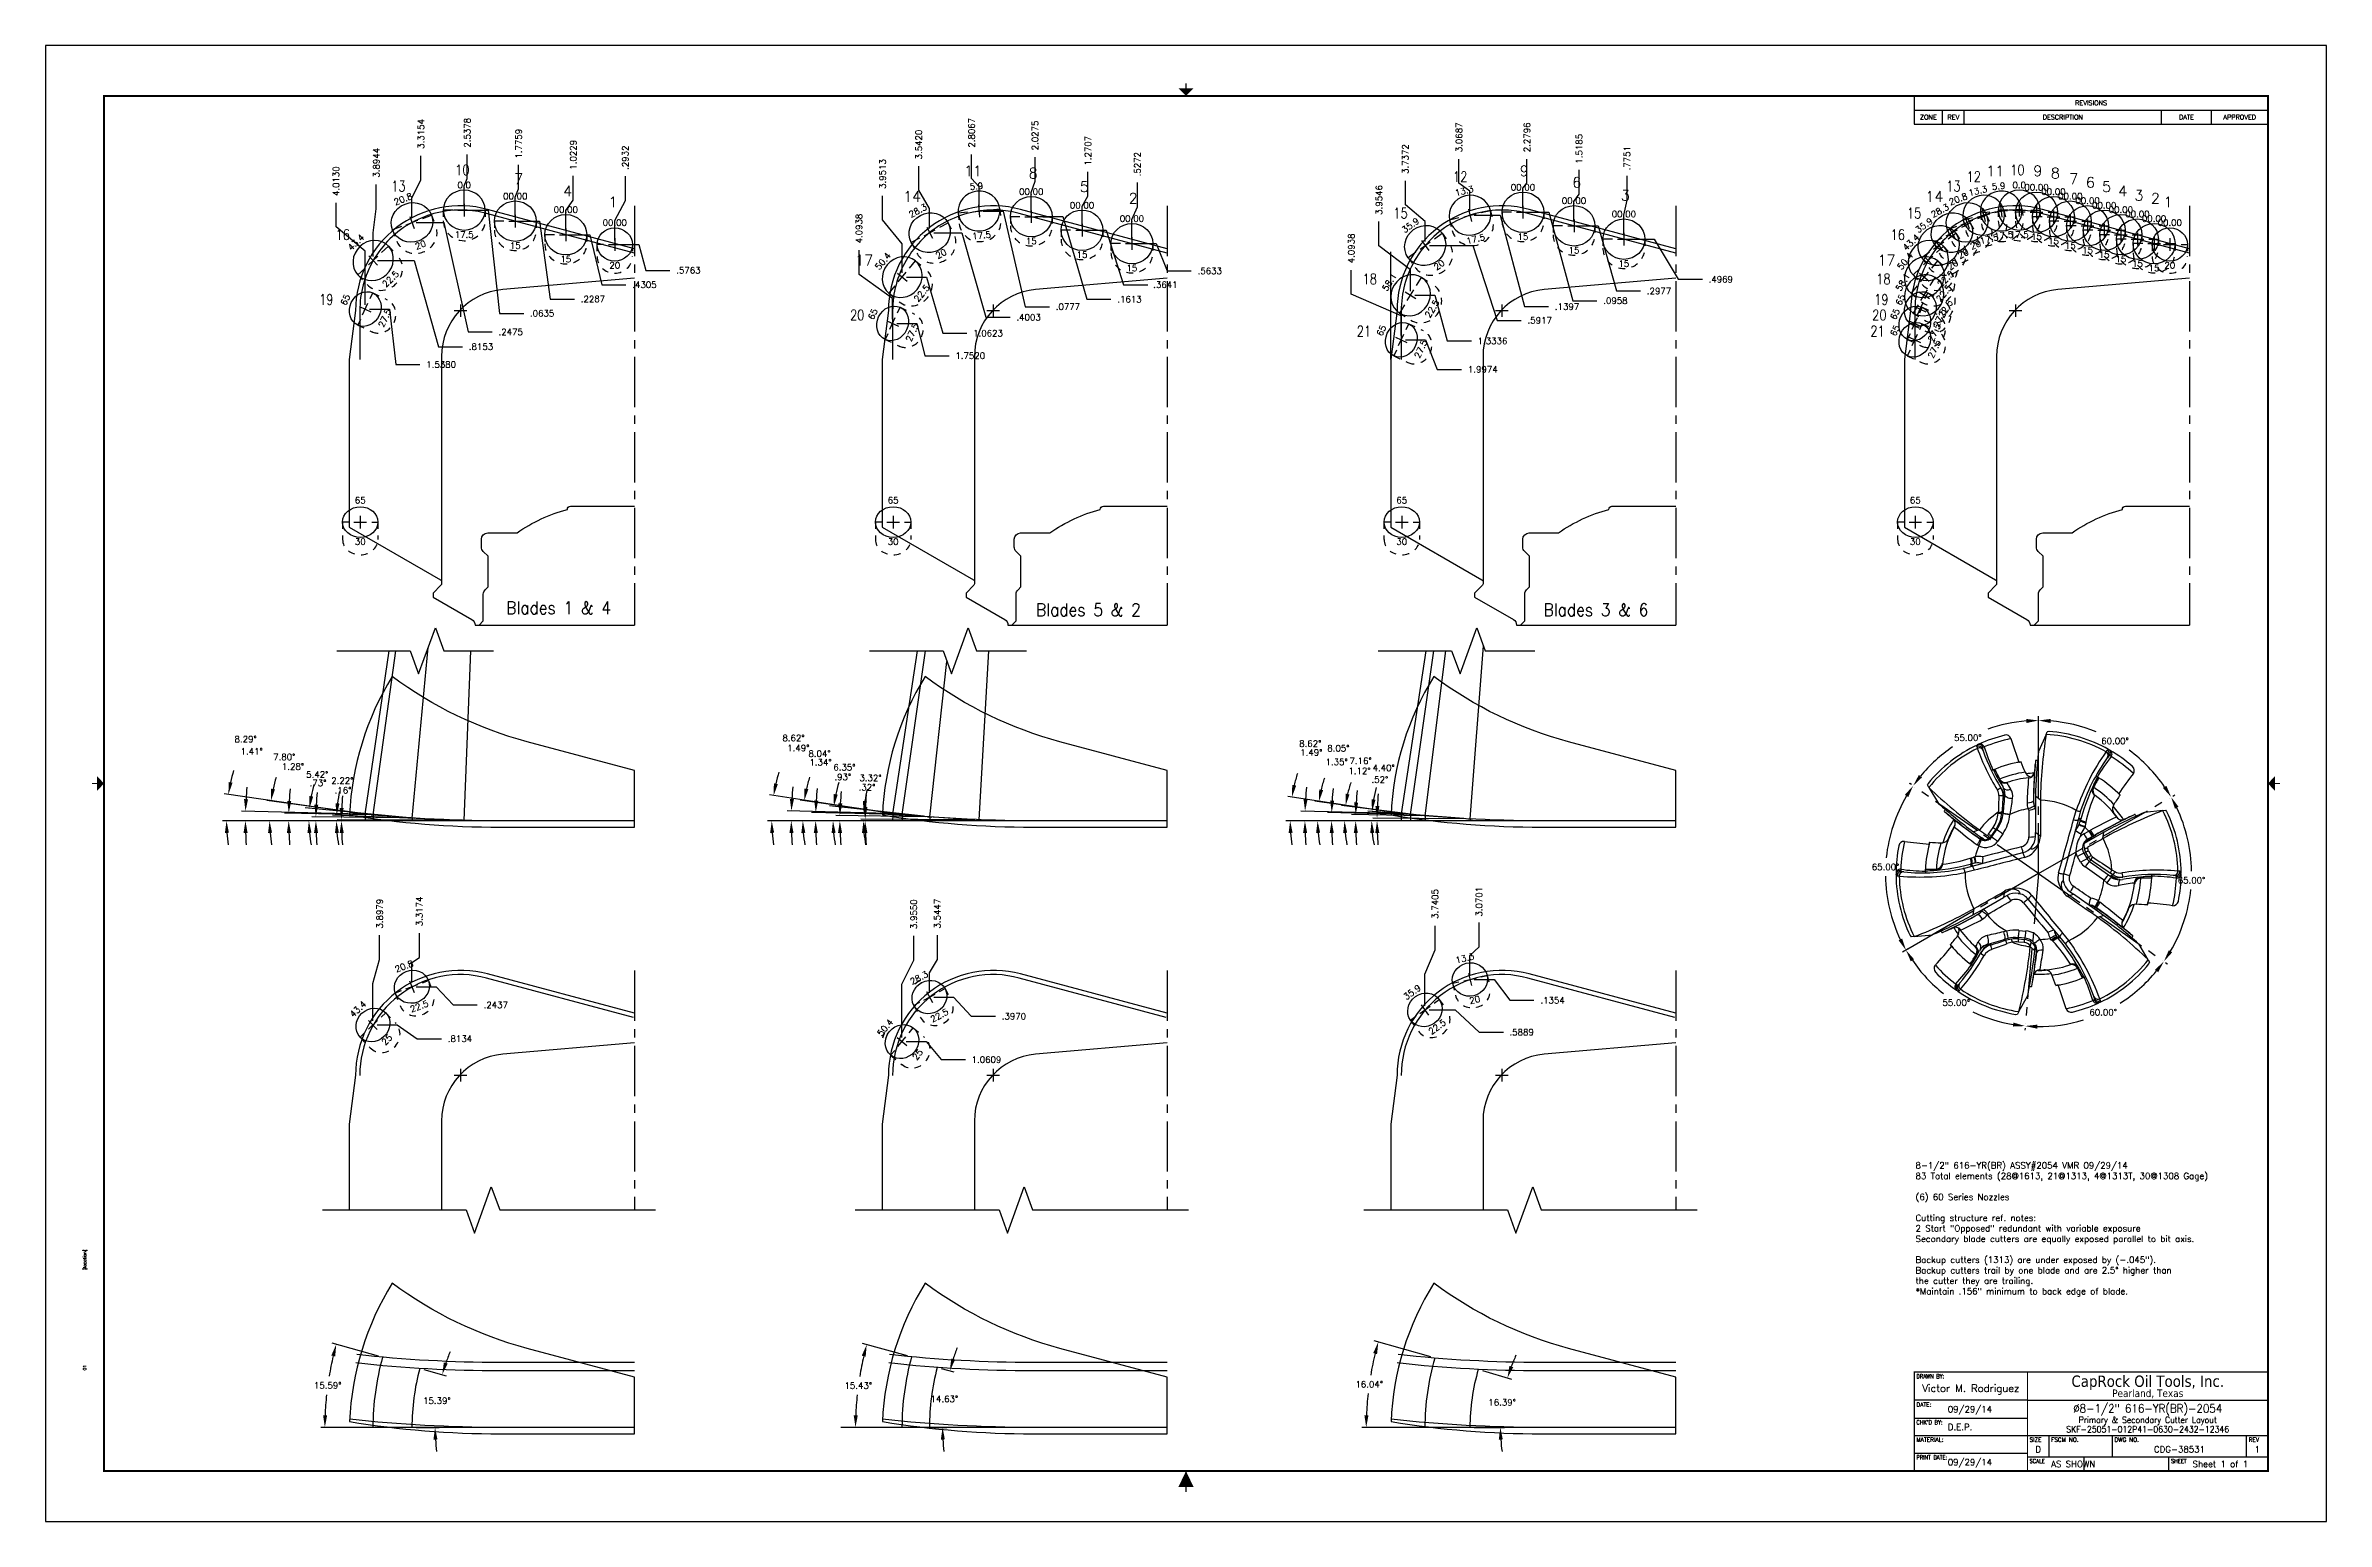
# Model space of a CAD drawing. Extents: x 72.5 to 106.5, y 4 to 26.
import ezdxf
from ezdxf.enums import TextEntityAlignment as Align

# ---------------------------------------------------------------- set-up
doc = ezdxf.new("R2010")
doc.units = 0
doc.header["$MEASUREMENT"] = 0
doc.header["$PDMODE"] = 3
doc.linetypes.add('CENTER2', pattern=[1.125, 0.75, -0.125, 0.125, -0.125])
doc.linetypes.add('HIDDEN2', pattern=[0.1875, 0.125, -0.0625])
doc.layers.get('0').update_dxf_attribs({"linetype": 'CONTINUOUS'})
doc.layers.get('Defpoints').update_dxf_attribs({"color": 10, "linetype": 'CONTINUOUS'})
for name, color, linetype in [('Blade1', 40, 'CONTINUOUS'), ('Blade3', 210, 'CONTINUOUS'), ('Blade5', 112, 'CONTINUOUS'), ('CLine', 5, 'CENTER2'), ('Default', 7, 'CONTINUOUS'), ('Dims', 4, 'CONTINUOUS'), ('ODG-42605R1', 7, 'CONTINUOUS'), ('Title Block', 7, 'CONTINUOUS')]:
    doc.layers.add(name, color=color, linetype=linetype)
doc.styles.add('Block', font='tahoma.ttf')
doc.styles.add('RomanD', font='romand.shx', dxfattribs={"width": 0.9})
doc.styles.add('RomanS', font='romans')
doc.dimstyles.get("Standard").update_dxf_attribs({"dimtxt": 0.094, "dimasz": 0.18, "dimexe": 0.0625, "dimexo": 0.0625, "dimgap": 0.09, "dimtad": 0, "dimtih": 1, "dimtoh": 1, "dimdec": 4, "dimzin": 4, "dimdsep": 46, "dimtxsty": 'RomanS', "dimcen": 0.09, "dimazin": 1, "dimtfac": 1, "dimtdec": 4, "dimtofl": 0, "dimtmove": 0, "dimatfit": 1, "dimfxl": 1, "dimtolj": 1, "dimtzin": 0, "dimarcsym": 0})

msp = doc.modelspace()

# ---------------------------------------------------------------- texts
at = {"layer": 'Blade1', "style": 'RomanS', "width": 0.8}
for s, p in [('10', (78.70755, 24.10393)), ('10', (101.88883, 24.10393)), ('13', (77.7551, 23.86075)), ('13', (100.93638, 23.86075)), ('16', (76.92584, 23.13855)), ('16', (100.10713, 23.13855)), ('19', (76.67873, 22.17219)), ('19', (99.86001, 22.17219))]:
    msp.add_text(s, height=0.15625, dxfattribs=at).set_placement(p, align=Align.MIDDLE_CENTER)
at = {"layer": 'Blade1', "style": 'RomanS'}
for s, p in [('7', (79.5472, 23.97084)), ('4', (80.27848, 23.79001)), ('7', (102.72848, 23.97084)), ('4', (103.45977, 23.79001)), ('1', (80.95508, 23.62535)), ('1', (104.13636, 23.62535))]:
    msp.add_text(s, height=0.15625, dxfattribs=at).set_placement(p, align=Align.MIDDLE_CENTER)
at = {"layer": 'Blade3', "style": 'RomanS'}
for s, p in [('9', (94.53671, 24.08953)), ('9', (102.1929, 24.08953)), ('6', (95.32052, 23.91944)), ('3', (96.04501, 23.72532)), ('6', (102.97671, 23.91944)), ('3', (103.7012, 23.72532))]:
    msp.add_text(s, height=0.15625, dxfattribs=at).set_placement(p, align=Align.MIDDLE_CENTER)
at = {"layer": 'Blade3', "style": 'RomanS', "width": 0.8}
for s, p in [('12', (93.58339, 24.00343)), ('12', (101.23958, 24.00343)), ('15', (92.69397, 23.4598)), ('15', (100.35016, 23.4598)), ('18', (92.23497, 22.47663)), ('18', (99.89116, 22.47663)), ('21', (92.14739, 21.69977)), ('21', (99.80358, 21.69977))]:
    msp.add_text(s, height=0.15625, dxfattribs=at).set_placement(p, align=Align.MIDDLE_CENTER)
at = {"layer": 'Blade5', "style": 'RomanS'}
for s, p in [('11', (86.32083, 24.08698)), ('11', (101.55873, 24.08698)), ('8', (87.21682, 24.05594)), ('5', (87.98017, 23.85477)), ('8', (102.45472, 24.05594)), ('5', (103.21807, 23.85477)), ('14', (85.41296, 23.70797)), ('2', (88.70803, 23.67988)), ('14', (100.65086, 23.70797)), ('2', (103.94592, 23.67988)), ('17', (84.69914, 22.75923)), ('17', (99.93704, 22.75923))]:
    msp.add_text(s, height=0.15625, dxfattribs=at).set_placement(p, align=Align.MIDDLE_CENTER)
at = {"layer": 'Blade5', "style": 'RomanS', "width": 0.8}
for p in [(84.5941, 21.94151), (99.83199, 21.94151)]:
    msp.add_text('20', height=0.15625, dxfattribs=at).set_placement(p, align=Align.MIDDLE_CENTER)
at = {"layer": 'Dims', "style": 'RomanS', "width": 0.9}
for s, p in [('Blades 1 & 4', (79.36175, 17.48366)), ('Blades 5 & 2', (87.25945, 17.45335)), ('Blades 3 & 6', (94.82606, 17.45335))]:
    msp.add_text(s, height=0.1875, dxfattribs=at).set_placement(p)
at = {"layer": 'Title Block', "color": 3, "insert": (100.37151, 9.31011), "char_height": 0.09375, "width": 7.2757161, "attachment_point": 1, "style": 'RomanS'}
msp.add_mtext('8-1/2" 616-YR(BR) ASSY#2054 VMR 09/29/14\\P83 Total elements (28@1613, 21@1313, 4@1313T, 30@1308 Gage)\\P\\P(6) 60 Series Nozzles\\P\\PCutting structure ref. notes:\\P2 Start "Opposed" redundant with variable exposure\\PSecondary blade cutters are equally exposed parallel to bit axis.\\P\\PBackup cutters (1313) are under exposed by (-.045").\\PBackup cutters trail by one blade and are 2.5° higher than \\Pthe cutter they are trailing.  \\P*Maintain .156" minimum to back edge of blade.', dxfattribs=at)

# ---------------------------------------------------------------- blocks, each defined once
blk = doc.blocks.new('*D12')
at = {"layer": 'Defpoints', "color": 0, "transparency": 16777216}
for p in [(101.486, 15.78), (102.204, 15.794), (100.361, 14.904), (102.204, 13.614), (102.204, 13.614)]:
    blk.add_point(p, dxfattribs=at)
at = {"layer": 'Dims', "color": 0, "lineweight": -2, "transparency": 16777216}
for p, q in [((102.204, 15.857), (102.204, 15.959)), ((100.31, 14.94), (100.283, 14.959))]:
    blk.add_line(p, q, dxfattribs=at)
for start, end in [(94.5201, 109.3959), (124.21, 140.4799)]:
    blk.add_arc((102.204, 13.614), 2.282, start, end, dxfattribs=at)
at = {"layer": 'Dims', "color": 0, "transparency": 16777216}
for points in [[(102.023, 15.919), (102.025, 15.859), (102.204, 15.896)], [(100.467, 15.048), (100.42, 15.084), (100.335, 14.923)]]:
    blk.add_solid(points, dxfattribs=at)
at = {"layer": 'Dims', "color": 0, "transparency": 16777216, "insert": (101.15, 15.638), "char_height": 0.094, "attachment_point": 5, "style": 'RomanS'}
blk.add_mtext('\\A1;55.00°', dxfattribs=at)
blk = doc.blocks.new('*D13')
at = {"layer": 'Defpoints', "color": 0, "transparency": 16777216}
for p in [(100.361, 14.904), (99.984, 14.14), (102.204, 13.614), (102.204, 13.614), (100.316, 12.524)]:
    blk.add_point(p, dxfattribs=at)
at = {"layer": 'Dims', "color": 0, "lineweight": -2, "transparency": 16777216}
for p, q in [((100.31, 14.94), (100.284, 14.959)), ((100.262, 12.492), (100.174, 12.442))]:
    blk.add_line(p, q, dxfattribs=at)
for start, end in [(149.5205, 174.0504), (180.9406, 205.4795)]:
    blk.add_arc((102.204, 13.614), 2.282, start, end, dxfattribs=at)
at = {"layer": 'Dims', "color": 0, "transparency": 16777216}
for points in [[(100.212, 14.788), (100.263, 14.755), (100.335, 14.923)], [(100.171, 12.646), (100.118, 12.618), (100.228, 12.473)]]:
    blk.add_solid(points, dxfattribs=at)
at = {"layer": 'Dims', "color": 0, "transparency": 16777216, "insert": (99.924, 13.713), "char_height": 0.094, "attachment_point": 5, "style": 'RomanS'}
blk.add_mtext('\\A1;65.00°', dxfattribs=at)
blk = doc.blocks.new('*D14')
at = {"layer": 'Defpoints', "color": 0, "transparency": 16777216}
for p in [(102.204, 13.614), (102.204, 13.614), (100.316, 12.524), (100.687, 11.909), (102.008, 11.372)]:
    blk.add_point(p, dxfattribs=at)
at = {"layer": 'Dims', "color": 0, "lineweight": -2, "transparency": 16777216}
for p, q in [((100.262, 12.492), (100.174, 12.442)), ((102.003, 11.31), (102, 11.278))]:
    blk.add_line(p, q, dxfattribs=at)
for start, end in [(214.5206, 231.5689), (244.6122, 260.4794)]:
    blk.add_arc((102.204, 13.614), 2.282, start, end, dxfattribs=at)
at = {"layer": 'Dims', "color": 0, "transparency": 16777216}
for points in [[(100.299, 12.305), (100.349, 12.337), (100.228, 12.473)], [(101.83, 11.393), (101.823, 11.334), (102.005, 11.341)]]:
    blk.add_solid(points, dxfattribs=at)
at = {"layer": 'Dims', "color": 0, "transparency": 16777216, "insert": (100.978, 11.689), "char_height": 0.094, "attachment_point": 5, "style": 'RomanS'}
blk.add_mtext('\\A1;55.00°', dxfattribs=at)
blk = doc.blocks.new('*D15')
at = {"layer": 'Defpoints', "color": 0, "transparency": 16777216}
for p in [(102.204, 13.614), (102.204, 13.614), (104.047, 12.323), (102.008, 11.372), (102.795, 11.41)]:
    blk.add_point(p, dxfattribs=at)
at = {"layer": 'Dims', "color": 0, "lineweight": -2, "transparency": 16777216}
for p, q in [((104.098, 12.287), (104.124, 12.269)), ((102.003, 11.31), (102, 11.279))]:
    blk.add_line(p, q, dxfattribs=at)
for start, end in [(302.1923, 320.4789), (269.5211, 287.0924)]:
    blk.add_arc((102.204, 13.614), 2.282, start, end, dxfattribs=at)
at = {"layer": 'Dims', "color": 0, "transparency": 16777216}
for points in [[(103.94, 12.18), (103.988, 12.144), (104.073, 12.305)], [(102.184, 11.302), (102.186, 11.362), (102.005, 11.341)]]:
    blk.add_solid(points, dxfattribs=at)
at = {"layer": 'Dims', "color": 0, "transparency": 16777216, "insert": (103.168, 11.546), "char_height": 0.094, "attachment_point": 5, "style": 'RomanS'}
blk.add_mtext('\\A1;60.00°', dxfattribs=at)
blk = doc.blocks.new('*D16')
at = {"layer": 'Defpoints', "color": 0, "transparency": 16777216}
for p in [(104.153, 14.739), (102.204, 13.614), (102.204, 13.614), (104.425, 13.087), (104.047, 12.323)]:
    blk.add_point(p, dxfattribs=at)
at = {"layer": 'Dims', "color": 0, "lineweight": -2, "transparency": 16777216}
for p, q in [((104.207, 14.77), (104.235, 14.786)), ((104.098, 12.287), (104.125, 12.269))]:
    blk.add_line(p, q, dxfattribs=at)
for start, end in [(0.9395, 25.4809), (329.5191, 354.0514)]:
    blk.add_arc((102.204, 13.614), 2.283, start, end, dxfattribs=at)
at = {"layer": 'Dims', "color": 0, "transparency": 16777216}
for points in [[(104.238, 14.582), (104.291, 14.61), (104.181, 14.755)], [(104.197, 12.44), (104.146, 12.472), (104.074, 12.305)]]:
    blk.add_solid(points, dxfattribs=at)
at = {"layer": 'Dims', "color": 0, "transparency": 16777216, "insert": (104.485, 13.514), "char_height": 0.094, "attachment_point": 5, "style": 'RomanS'}
blk.add_mtext('\\A1;65.00°', dxfattribs=at)
blk = doc.blocks.new('*D17')
at = {"layer": 'Defpoints', "color": 0, "transparency": 16777216}
for p in [(102.204, 15.794), (103.671, 15.362), (104.153, 14.739), (102.204, 13.614), (102.204, 13.614)]:
    blk.add_point(p, dxfattribs=at)
at = {"layer": 'Dims', "color": 0, "lineweight": -2, "transparency": 16777216}
for p, q in [((102.204, 15.857), (102.204, 15.959)), ((104.207, 14.77), (104.235, 14.786))]:
    blk.add_line(p, q, dxfattribs=at)
for start, end in [(67.8281, 85.4798), (34.5202, 53.7065)]:
    blk.add_arc((102.204, 13.614), 2.282, start, end, dxfattribs=at)
at = {"layer": 'Dims', "color": 0, "transparency": 16777216}
for points in [[(102.383, 15.859), (102.385, 15.919), (102.204, 15.896)], [(104.11, 14.923), (104.059, 14.891), (104.181, 14.755)]]:
    blk.add_solid(points, dxfattribs=at)
at = {"layer": 'Dims', "color": 0, "transparency": 16777216, "insert": (103.345, 15.59), "char_height": 0.094, "attachment_point": 5, "style": 'RomanS'}
blk.add_mtext('\\A1;60.00°', dxfattribs=at)
blk = doc.blocks.new('CMark')
at = {"layer": 'CLine'}
for p, q in [((-0.094, 0), (0.094, 0)), ((0, 0.094), (0, -0.094))]:
    blk.add_line(p, q, dxfattribs=at)
blk = doc.blocks.new('1613@15')
for p, q in [((-0.17, 0), (-0.312, 0)), ((0.171, 0), (0.312, 0))]:
    blk.add_line(p, q)
at = {"color": 8, "linetype": 'HIDDEN2', "ltscale": 0.5}
blk.add_line((-0.312, 0), (-0.312, -0.135), dxfattribs=at)
at = {"color": 8, "linetype": 'HIDDEN2', "ltscale": 0.5, "flags": 128}
blk.add_lwpolyline([(0.312, 0), (0.312, -0.135)], dxfattribs=at)
blk.add_ellipse((0, 0), major_axis=(-0.312, 0), ratio=0.965926, start_param=-3.141592653589793, end_param=3.141592653589793)
at = {"color": 8, "linetype": 'HIDDEN2', "ltscale": 0.5}
blk.add_ellipse((0, -0.135), major_axis=(-0.312, 0), ratio=0.965926, start_param=0, end_param=3.141593, dxfattribs=at)
blk.add_blockref('CMark', (0, 0))
at = {"style": 'RomanS'}
blk.add_text('15', height=0.094, dxfattribs=at).set_placement((0, -0.364), align=Align.MIDDLE_CENTER)
blk.add_attdef('ANG', text='', height=0.094, dxfattribs=at).set_placement((0, 0.298), align=Align.BOTTOM_CENTER)
blk = doc.blocks.new('1313@20')
for p, q in [((-0.17, 0), (-0.265, 0)), ((0.171, 0), (0.264, 0))]:
    blk.add_line(p, q)
at = {"color": 8, "linetype": 'HIDDEN2', "ltscale": 0.5}
blk.add_line((-0.265, 0), (-0.265, -0.178), dxfattribs=at)
at = {"color": 8, "linetype": 'HIDDEN2', "ltscale": 0.5, "flags": 128}
blk.add_lwpolyline([(0.264, 0), (0.264, -0.178)], dxfattribs=at)
blk.add_ellipse((0, 0), major_axis=(0.264, 0), ratio=0.939693)
at = {"color": 8, "linetype": 'HIDDEN2', "ltscale": 0.5}
blk.add_ellipse((0, -0.178), major_axis=(0.264, 0), ratio=0.939693, start_param=3.141593, end_param=6.283185, dxfattribs=at)
blk.add_blockref('CMark', (0, 0))
at = {"style": 'RomanS'}
blk.add_text('20', height=0.094, dxfattribs=at).set_placement((0, -0.311), align=Align.MIDDLE_CENTER)
blk.add_attdef('ANG', text='', height=0.094, dxfattribs=at).set_placement((0, 0.251), align=Align.BOTTOM_CENTER)
blk = doc.blocks.new('1613@17.5')
for p, q in [((-0.17, 0), (-0.312, 0)), ((0.171, 0), (0.312, 0))]:
    blk.add_line(p, q)
at = {"color": 8, "linetype": 'HIDDEN2', "ltscale": 0.5}
blk.add_line((-0.312, 0), (-0.312, -0.159), dxfattribs=at)
at = {"color": 8, "linetype": 'HIDDEN2', "ltscale": 0.5, "flags": 128}
blk.add_lwpolyline([(0.312, 0), (0.312, -0.159)], dxfattribs=at)
at = {"extrusion": (0, 0, -1)}
blk.add_ellipse((0, 0), major_axis=(-0.312, 0), ratio=0.953717, start_param=-3.141592653589793, end_param=3.141592653589793, dxfattribs=at)
at = {"color": 8, "linetype": 'HIDDEN2', "ltscale": 0.5}
blk.add_ellipse((0, -0.159), major_axis=(0.312, 0), ratio=0.953717, start_param=3.141593, end_param=6.283185, dxfattribs=at)
blk.add_blockref('CMark', (0, 0))
at = {"style": 'RomanS'}
blk.add_text('17.5', height=0.094, dxfattribs=at).set_placement((0, -0.364), align=Align.MIDDLE_CENTER)
blk.add_attdef('ANG', text='', height=0.094, dxfattribs=at).set_placement((0, 0.298), align=Align.BOTTOM_CENTER)
blk = doc.blocks.new('*D18')
at = {"layer": 'Defpoints', "color": 0, "transparency": 16777216}
for p in [(81.138, 24.01), (81.273, 23.568), (80.98, 22.992)]:
    blk.add_point(p, dxfattribs=at)
at = {"layer": 'Dims', "color": 0, "lineweight": -2, "transparency": 16777216}
for p, q in [((81.138, 23.65), (81.138, 24.01)), ((80.98, 23.352), (81.138, 23.65)), ((80.98, 23.054), (80.98, 23.352))]:
    blk.add_line(p, q, dxfattribs=at)
at = {"layer": 'Dims', "color": 0, "transparency": 16777216, "insert": (81.138, 24.286), "char_height": 0.094, "attachment_point": 5, "rotation": 90, "style": 'RomanS'}
blk.add_mtext('\\A1;.2932', dxfattribs=at)
blk = doc.blocks.new('*D19')
at = {"layer": 'Defpoints', "color": 0, "transparency": 16777216}
for p in [(80.36, 24.015), (81.273, 23.568), (80.25, 23.138)]:
    blk.add_point(p, dxfattribs=at)
at = {"layer": 'Dims', "color": 0, "lineweight": -2, "transparency": 16777216}
for p, q in [((80.36, 23.655), (80.36, 24.015)), ((80.25, 23.498), (80.36, 23.655)), ((80.25, 23.2), (80.25, 23.498))]:
    blk.add_line(p, q, dxfattribs=at)
at = {"layer": 'Dims', "color": 0, "transparency": 16777216, "insert": (80.36, 24.329), "char_height": 0.094, "attachment_point": 5, "rotation": 90, "style": 'RomanS'}
blk.add_mtext('\\A1;1.0229', dxfattribs=at)
blk = doc.blocks.new('*D20')
at = {"layer": 'Defpoints', "color": 0, "transparency": 16777216}
for p in [(79.547, 24.18), (81.273, 23.568), (79.497, 23.34)]:
    blk.add_point(p, dxfattribs=at)
at = {"layer": 'Dims', "color": 0, "lineweight": -2, "transparency": 16777216}
for p, q in [((79.547, 23.82), (79.547, 24.18)), ((79.497, 23.7), (79.547, 23.82)), ((79.497, 23.402), (79.497, 23.7))]:
    blk.add_line(p, q, dxfattribs=at)
at = {"layer": 'Dims', "color": 0, "transparency": 16777216, "insert": (79.547, 24.494), "char_height": 0.094, "attachment_point": 5, "rotation": 90, "style": 'RomanS'}
blk.add_mtext('\\A1;1.7759', dxfattribs=at)
blk = doc.blocks.new('*D21')
at = {"layer": 'Defpoints', "color": 0, "transparency": 16777216}
for p in [(78.78, 24.334), (78.735, 23.505), (81.273, 23.568)]:
    blk.add_point(p, dxfattribs=at)
at = {"layer": 'Dims', "color": 0, "lineweight": -2, "transparency": 16777216}
for p, q in [((78.78, 23.974), (78.78, 24.334)), ((78.735, 23.865), (78.78, 23.974)), ((78.735, 23.567), (78.735, 23.865))]:
    blk.add_line(p, q, dxfattribs=at)
at = {"layer": 'Dims', "color": 0, "transparency": 16777216, "insert": (78.78, 24.657), "char_height": 0.094, "attachment_point": 5, "rotation": 90, "style": 'RomanS'}
blk.add_mtext('\\A1;2.5378', dxfattribs=at)
blk = doc.blocks.new('*D22')
at = {"layer": 'Defpoints', "color": 0, "transparency": 16777216}
for p in [(81.273, 23.568), (80.98, 22.992), (81.802, 22.606)]:
    blk.add_point(p, dxfattribs=at)
at = {"layer": 'Dims', "color": 0, "lineweight": -2, "transparency": 16777216}
for p, q in [((81.042, 22.992), (81.34, 22.992)), ((81.34, 22.992), (81.442, 22.606)), ((81.442, 22.606), (81.802, 22.606))]:
    blk.add_line(p, q, dxfattribs=at)
at = {"layer": 'Dims', "color": 0, "transparency": 16777216, "insert": (82.078, 22.606), "char_height": 0.094, "attachment_point": 5, "style": 'RomanS'}
blk.add_mtext('\\A1;.5763', dxfattribs=at)
blk = doc.blocks.new('*D23')
at = {"layer": 'Defpoints', "color": 0, "transparency": 16777216}
for p in [(81.273, 23.568), (80.25, 23.138), (81.147, 22.392)]:
    blk.add_point(p, dxfattribs=at)
at = {"layer": 'Dims', "color": 0, "lineweight": -2, "transparency": 16777216}
for p, q in [((80.312, 23.138), (80.61, 23.138)), ((80.61, 23.138), (80.787, 22.392)), ((80.787, 22.392), (81.147, 22.392))]:
    blk.add_line(p, q, dxfattribs=at)
at = {"layer": 'Dims', "color": 0, "transparency": 16777216, "insert": (81.423, 22.392), "char_height": 0.094, "attachment_point": 5, "style": 'RomanS'}
blk.add_mtext('\\A1;.4305', dxfattribs=at)
blk = doc.blocks.new('*D24')
at = {"layer": 'Defpoints', "color": 0, "transparency": 16777216}
for p in [(81.273, 23.568), (79.497, 23.34), (80.379, 22.179)]:
    blk.add_point(p, dxfattribs=at)
at = {"layer": 'Dims', "color": 0, "lineweight": -2, "transparency": 16777216}
for p, q in [((79.559, 23.34), (79.857, 23.34)), ((79.857, 23.34), (80.019, 22.179)), ((80.019, 22.179), (80.379, 22.179))]:
    blk.add_line(p, q, dxfattribs=at)
at = {"layer": 'Dims', "color": 0, "transparency": 16777216, "insert": (80.655, 22.179), "char_height": 0.094, "attachment_point": 5, "style": 'RomanS'}
blk.add_mtext('\\A1;.2287', dxfattribs=at)
blk = doc.blocks.new('*D25')
at = {"layer": 'Defpoints', "color": 0, "transparency": 16777216}
for p in [(78.735, 23.505), (81.273, 23.568), (79.622, 21.965)]:
    blk.add_point(p, dxfattribs=at)
at = {"layer": 'Dims', "color": 0, "lineweight": -2, "transparency": 16777216}
for p, q in [((78.798, 23.505), (79.095, 23.505)), ((79.095, 23.505), (79.262, 21.965)), ((79.262, 21.965), (79.622, 21.965))]:
    blk.add_line(p, q, dxfattribs=at)
at = {"layer": 'Dims', "color": 0, "transparency": 16777216, "insert": (79.897, 21.965), "char_height": 0.094, "attachment_point": 5, "style": 'RomanS'}
blk.add_mtext('\\A1;.0635', dxfattribs=at)
blk = doc.blocks.new('1613@20')
for p, q in [((-0.17, 0), (-0.312, 0)), ((0.171, 0), (0.312, 0))]:
    blk.add_line(p, q)
at = {"color": 8, "linetype": 'HIDDEN2', "ltscale": 0.5}
blk.add_line((-0.312, 0), (-0.312, -0.178), dxfattribs=at)
at = {"color": 8, "linetype": 'HIDDEN2', "ltscale": 0.5, "flags": 128}
blk.add_lwpolyline([(0.312, 0), (0.312, -0.178)], dxfattribs=at)
blk.add_ellipse((0, 0), major_axis=(-0.312, 0), ratio=0.939693, start_param=-3.141592653589793, end_param=3.141592653589793)
at = {"color": 8, "linetype": 'HIDDEN2', "ltscale": 0.5}
blk.add_ellipse((0, -0.178), major_axis=(-0.312, 0), ratio=0.939693, start_param=0, end_param=3.141593, dxfattribs=at)
blk.add_blockref('CMark', (0, 0))
at = {"style": 'RomanS'}
blk.add_text('20', height=0.094, dxfattribs=at).set_placement((0, -0.356), align=Align.MIDDLE_CENTER)
blk.add_attdef('ANG', text='', height=0.094, dxfattribs=at).set_placement((0, 0.298), align=Align.BOTTOM_CENTER)
blk = doc.blocks.new('*D26')
at = {"layer": 'Defpoints', "color": 0, "transparency": 16777216}
for p in [(78.091, 24.315), (81.273, 23.568), (77.957, 23.321)]:
    blk.add_point(p, dxfattribs=at)
at = {"layer": 'Dims', "color": 0, "lineweight": -2, "transparency": 16777216}
for p, q in [((78.091, 23.955), (78.091, 24.315)), ((77.957, 23.681), (78.091, 23.955)), ((77.957, 23.383), (77.957, 23.681))]:
    blk.add_line(p, q, dxfattribs=at)
at = {"layer": 'Dims', "color": 0, "transparency": 16777216, "insert": (78.091, 24.64), "char_height": 0.094, "attachment_point": 5, "rotation": 90, "style": 'RomanS'}
blk.add_mtext('\\A1;3.3154', dxfattribs=at)
blk = doc.blocks.new('*D27')
at = {"layer": 'Defpoints', "color": 0, "transparency": 16777216}
for p in [(81.273, 23.568), (77.957, 23.321), (79.153, 21.689)]:
    blk.add_point(p, dxfattribs=at)
at = {"layer": 'Dims', "color": 0, "lineweight": -2, "transparency": 16777216}
for p, q in [((78.02, 23.321), (78.433, 23.321)), ((78.433, 23.321), (78.793, 21.689)), ((78.793, 21.689), (79.153, 21.689))]:
    blk.add_line(p, q, dxfattribs=at)
at = {"layer": 'Dims', "color": 0, "transparency": 16777216, "insert": (79.429, 21.689), "char_height": 0.094, "attachment_point": 5, "style": 'RomanS'}
blk.add_mtext('\\A1;.2475', dxfattribs=at)
blk = doc.blocks.new('1613@22.5')
for p, q in [((-0.17, 0), (-0.312, 0)), ((0.171, 0), (0.312, 0))]:
    blk.add_line(p, q)
at = {"color": 8, "linetype": 'HIDDEN2', "ltscale": 0.5}
blk.add_line((-0.312, 0), (-0.312, -0.178), dxfattribs=at)
at = {"color": 8, "linetype": 'HIDDEN2', "ltscale": 0.5, "flags": 128}
blk.add_lwpolyline([(0.312, 0), (0.312, -0.178)], dxfattribs=at)
at = {"extrusion": (0, 0, -1)}
blk.add_ellipse((0, 0), major_axis=(-0.312, 0), ratio=0.92388, start_param=-3.141592653589793, end_param=3.141592653589793, dxfattribs=at)
at = {"color": 8, "linetype": 'HIDDEN2', "ltscale": 0.5}
blk.add_ellipse((0, -0.199), major_axis=(0.312, 0), ratio=0.92388, start_param=3.141593, end_param=6.283185, dxfattribs=at)
blk.add_blockref('CMark', (0, 0))
at = {"style": 'RomanS'}
blk.add_text('22.5', height=0.094, dxfattribs=at).set_placement((0, -0.377), align=Align.MIDDLE_CENTER)
blk.add_attdef('ANG', text='', height=0.094, dxfattribs=at).set_placement((0, 0.298), align=Align.BOTTOM_CENTER)
blk = doc.blocks.new('*D28')
at = {"layer": 'Defpoints', "color": 0, "transparency": 16777216}
for p in [(77.425, 23.886), (81.273, 23.568), (77.378, 22.753)]:
    blk.add_point(p, dxfattribs=at)
at = {"layer": 'Dims', "color": 0, "lineweight": -2, "transparency": 16777216}
for p, q in [((77.425, 23.526), (77.425, 23.886)), ((77.378, 23.166), (77.425, 23.526)), ((77.378, 22.815), (77.378, 23.166))]:
    blk.add_line(p, q, dxfattribs=at)
at = {"layer": 'Dims', "color": 0, "transparency": 16777216, "insert": (77.425, 24.211), "char_height": 0.094, "attachment_point": 5, "rotation": 90, "style": 'RomanS'}
blk.add_mtext('\\A1;3.8944', dxfattribs=at)
blk = doc.blocks.new('*D29')
at = {"layer": 'Defpoints', "color": 0, "transparency": 16777216}
for p in [(81.273, 23.568), (77.378, 22.753), (78.711, 21.468)]:
    blk.add_point(p, dxfattribs=at)
at = {"layer": 'Dims', "color": 0, "lineweight": -2, "transparency": 16777216}
for p, q in [((77.441, 22.753), (77.991, 22.753)), ((77.991, 22.753), (78.351, 21.468)), ((78.351, 21.468), (78.711, 21.468))]:
    blk.add_line(p, q, dxfattribs=at)
at = {"layer": 'Dims', "color": 0, "transparency": 16777216, "insert": (78.986, 21.468), "char_height": 0.094, "attachment_point": 5, "style": 'RomanS'}
blk.add_mtext('\\A1;.8153', dxfattribs=at)
blk = doc.blocks.new('*D30')
at = {"layer": 'Defpoints', "color": 0, "transparency": 16777216}
for p in [(76.905, 14.405), (78.735, 14.408), (78.735, 14.401), (81.273, 14.401)]:
    blk.add_point(p, dxfattribs=at)
at = {"layer": 'Dims', "color": 0, "lineweight": -2, "transparency": 16777216}
for p, q in [((78.673, 14.408), (76.843, 14.413)), ((78.673, 14.401), (76.843, 14.401))]:
    blk.add_line(p, q, dxfattribs=at)
for start, end in [(175.1186, 177.48), (182.3615, 184.7229)]:
    blk.add_arc((81.273, 14.401), 4.368, start, end, dxfattribs=at)
at = {"layer": 'Dims', "color": 0, "transparency": 16777216}
for points in [[(76.939, 14.592), (76.879, 14.593), (76.905, 14.413)], [(76.879, 14.22), (76.939, 14.221), (76.905, 14.401)]]:
    blk.add_solid(points, dxfattribs=at)
at = {"layer": 'Dims', "color": 0, "transparency": 16777216, "insert": (76.929, 14.855), "char_height": 0.094, "attachment_point": 5, "style": 'RomanS'}
blk.add_mtext('\\A1;.16°', dxfattribs=at)
blk = doc.blocks.new('*D31')
at = {"layer": 'Defpoints', "color": 0, "transparency": 16777216}
for p in [(76.524, 14.421), (77.957, 14.401), (77.958, 14.443), (81.273, 14.401)]:
    blk.add_point(p, dxfattribs=at)
at = {"layer": 'Dims', "color": 0, "lineweight": -2, "transparency": 16777216}
for p, q in [((77.895, 14.401), (76.461, 14.401)), ((77.895, 14.443), (76.462, 14.462))]:
    blk.add_line(p, q, dxfattribs=at)
for start, end in [(174.9302, 177.1019), (182.1718, 184.3435)]:
    blk.add_arc((81.273, 14.401), 4.749, start, end, dxfattribs=at)
at = {"layer": 'Dims', "color": 0, "transparency": 16777216}
for points in [[(76.56, 14.64), (76.5, 14.642), (76.524, 14.461)], [(76.497, 14.22), (76.557, 14.221), (76.524, 14.401)]]:
    blk.add_solid(points, dxfattribs=at)
at = {"layer": 'Dims', "color": 0, "transparency": 16777216, "insert": (76.557, 14.965), "char_height": 0.094, "attachment_point": 5, "style": 'RomanS'}
blk.add_mtext('\\A1;.73°', dxfattribs=at)
blk = doc.blocks.new('*D32')
at = {"layer": 'Defpoints', "color": 0, "transparency": 16777216}
for p in [(76.119, 14.439), (77.378, 14.401), (77.379, 14.488), (81.273, 14.401)]:
    blk.add_point(p, dxfattribs=at)
at = {"layer": 'Dims', "color": 0, "lineweight": -2, "transparency": 16777216}
for p, q in [((77.316, 14.401), (76.056, 14.401)), ((77.317, 14.489), (76.058, 14.517))]:
    blk.add_line(p, q, dxfattribs=at)
for start, end in [(174.7145, 176.7157), (182.0011, 184.0023)]:
    blk.add_arc((81.273, 14.401), 5.154, start, end, dxfattribs=at)
at = {"layer": 'Dims', "color": 0, "transparency": 16777216}
for points in [[(76.157, 14.695), (76.097, 14.697), (76.12, 14.516)], [(76.092, 14.22), (76.152, 14.221), (76.119, 14.401)]]:
    blk.add_solid(points, dxfattribs=at)
at = {"layer": 'Dims', "color": 0, "transparency": 16777216, "insert": (76.183, 15.21), "char_height": 0.094, "attachment_point": 5, "style": 'RomanS'}
blk.add_mtext('\\A1;1.28°', dxfattribs=at)
blk = doc.blocks.new('*D33')
at = {"layer": 'Defpoints', "color": 0, "transparency": 16777216}
for p in [(76.548, 14.401), (76.831, 14.427), (78.704, 14.409), (78.766, 14.406), (79.273, 14.401)]:
    blk.add_point(p, dxfattribs=at)
at = {"layer": 'Dims', "color": 0, "lineweight": -2, "transparency": 16777216}
blk.add_line((78.641, 14.411), (76.77, 14.484), dxfattribs=at)
for start, end in [(167.8923, 172.8383), (184.946, 189.8919)]:
    blk.add_arc((78.917, 14.401), 2.086, start, end, dxfattribs=at)
at = {"layer": 'Dims', "color": 0, "transparency": 16777216}
for points in [[(76.877, 14.658), (76.817, 14.663), (76.832, 14.481)], [(76.809, 14.219), (76.868, 14.222), (76.831, 14.401)]]:
    blk.add_solid(points, dxfattribs=at)
at = {"layer": 'Dims', "color": 0, "transparency": 16777216, "insert": (76.919, 15), "char_height": 0.094, "attachment_point": 5, "style": 'RomanS'}
blk.add_mtext('\\A1;2.22°', dxfattribs=at)
blk = doc.blocks.new('*D34')
at = {"layer": 'Defpoints', "color": 0, "transparency": 16777216}
for p in [(76.421, 14.463), (76.548, 14.401), (77.927, 14.446), (77.989, 14.44), (79.273, 14.401)]:
    blk.add_point(p, dxfattribs=at)
at = {"layer": 'Dims', "color": 0, "lineweight": -2, "transparency": 16777216}
for p, q in [((76.485, 14.401), (76.358, 14.401)), ((77.864, 14.451), (76.367, 14.593))]:
    blk.add_line(p, q, dxfattribs=at)
for start, end in [(164.162, 169.3717), (185.2097, 190.4195)]:
    blk.add_arc((78.401, 14.401), 1.98, start, end, dxfattribs=at)
at = {"layer": 'Dims', "color": 0, "transparency": 16777216}
for points in [[(76.484, 14.762), (76.425, 14.77), (76.429, 14.588)], [(76.399, 14.219), (76.459, 14.222), (76.42, 14.401)]]:
    blk.add_solid(points, dxfattribs=at)
at = {"layer": 'Dims', "color": 0, "transparency": 16777216, "insert": (76.545, 15.091), "char_height": 0.094, "attachment_point": 5, "style": 'RomanS'}
blk.add_mtext('\\A1;5.42°', dxfattribs=at)
blk = doc.blocks.new('*D35')
at = {"layer": 'Defpoints', "color": 0, "transparency": 16777216}
for p in [(75.836, 14.5), (76.548, 14.401), (77.348, 14.492), (77.41, 14.484), (79.273, 14.401)]:
    blk.add_point(p, dxfattribs=at)
at = {"layer": 'Dims', "color": 0, "lineweight": -2, "transparency": 16777216}
for p, q in [((77.287, 14.5), (75.792, 14.705)), ((76.485, 14.401), (75.771, 14.401))]:
    blk.add_line(p, q, dxfattribs=at)
for start, end in [(162.7426, 167.4703), (184.7277, 189.4554)]:
    blk.add_arc((78.016, 14.401), 2.182, start, end, dxfattribs=at)
at = {"layer": 'Dims', "color": 0, "transparency": 16777216}
for points in [[(75.915, 14.869), (75.856, 14.879), (75.854, 14.697)], [(75.811, 14.219), (75.871, 14.222), (75.834, 14.401)]]:
    blk.add_solid(points, dxfattribs=at)
at = {"layer": 'Dims', "color": 0, "transparency": 16777216, "insert": (76.053, 15.354), "char_height": 0.094, "attachment_point": 5, "style": 'RomanS'}
blk.add_mtext('\\A1;7.80°', dxfattribs=at)
blk = doc.blocks.new('*D36')
at = {"layer": 'Defpoints', "color": 0, "transparency": 16777216}
for p in [(76.825, 23.614), (81.273, 23.568), (77.26, 22.03)]:
    blk.add_point(p, dxfattribs=at)
at = {"layer": 'Dims', "color": 0, "lineweight": -2, "transparency": 16777216}
for p, q in [((76.825, 23.254), (76.825, 23.614)), ((77.26, 22.894), (76.825, 23.254)), ((77.26, 22.093), (77.26, 22.894))]:
    blk.add_line(p, q, dxfattribs=at)
at = {"layer": 'Dims', "color": 0, "transparency": 16777216, "insert": (76.825, 23.936), "char_height": 0.094, "attachment_point": 5, "rotation": 90, "style": 'RomanS'}
blk.add_mtext('\\A1;4.0130', dxfattribs=at)
blk = doc.blocks.new('*D37')
at = {"layer": 'Defpoints', "color": 0, "transparency": 16777216}
for p in [(81.273, 23.568), (77.26, 22.03), (78.076, 21.203)]:
    blk.add_point(p, dxfattribs=at)
at = {"layer": 'Dims', "color": 0, "lineweight": -2, "transparency": 16777216}
for p, q in [((77.322, 22.03), (77.62, 22.03)), ((77.62, 22.03), (77.716, 21.203)), ((77.716, 21.203), (78.076, 21.203))]:
    blk.add_line(p, q, dxfattribs=at)
at = {"layer": 'Dims', "color": 0, "transparency": 16777216, "insert": (78.392, 21.203), "char_height": 0.094, "attachment_point": 5, "style": 'RomanS'}
blk.add_mtext('\\A1;1.5380', dxfattribs=at)
blk = doc.blocks.new('1313@27.5')
for p, q in [((-0.17, 0), (-0.265, 0)), ((0.171, 0), (0.264, 0))]:
    blk.add_line(p, q)
at = {"color": 8, "linetype": 'HIDDEN2', "ltscale": 0.5}
blk.add_line((-0.265, 0), (-0.265, -0.231), dxfattribs=at)
at = {"color": 8, "linetype": 'HIDDEN2', "ltscale": 0.5, "flags": 128}
blk.add_lwpolyline([(0.264, 0), (0.264, -0.238)], dxfattribs=at)
blk.add_ellipse((0, 0), major_axis=(0.264, 0), ratio=0.87192)
at = {"color": 8, "linetype": 'HIDDEN2', "ltscale": 0.5}
blk.add_ellipse((0, -0.234), major_axis=(0.264, 0), ratio=0.909731, start_param=3.126121, end_param=6.267714, dxfattribs=at)
blk.add_blockref('CMark', (0, 0))
at = {"style": 'RomanS'}
blk.add_text('27.5', height=0.094, dxfattribs=at).set_placement((0, -0.321), align=Align.MIDDLE_CENTER)
blk.add_attdef('ANG', text='', height=0.094, dxfattribs=at).set_placement((0, 0.251), align=Align.BOTTOM_CENTER)
blk = doc.blocks.new('*D38')
at = {"layer": 'Defpoints', "color": 0, "transparency": 16777216}
for p in [(88.772, 23.914), (89.216, 23.568), (88.689, 23.005)]:
    blk.add_point(p, dxfattribs=at)
at = {"layer": 'Dims', "color": 0, "lineweight": -2, "transparency": 16777216}
for p, q in [((88.772, 23.554), (88.772, 23.914)), ((88.689, 23.365), (88.772, 23.554)), ((88.689, 23.067), (88.689, 23.365))]:
    blk.add_line(p, q, dxfattribs=at)
at = {"layer": 'Dims', "color": 0, "transparency": 16777216, "insert": (88.772, 24.189), "char_height": 0.094, "attachment_point": 5, "rotation": 90, "style": 'RomanS'}
blk.add_mtext('\\A1;.5272', dxfattribs=at)
blk = doc.blocks.new('*D39')
at = {"layer": 'Defpoints', "color": 0, "transparency": 16777216}
for p in [(88.033, 24.074), (89.216, 23.568), (87.946, 23.204)]:
    blk.add_point(p, dxfattribs=at)
at = {"layer": 'Dims', "color": 0, "lineweight": -2, "transparency": 16777216}
for p, q in [((88.033, 23.714), (88.033, 24.074)), ((87.946, 23.564), (88.033, 23.714)), ((87.946, 23.267), (87.946, 23.564))]:
    blk.add_line(p, q, dxfattribs=at)
at = {"layer": 'Dims', "color": 0, "transparency": 16777216, "insert": (88.033, 24.39), "char_height": 0.094, "attachment_point": 5, "rotation": 90, "style": 'RomanS'}
blk.add_mtext('\\A1;1.2707', dxfattribs=at)
blk = doc.blocks.new('*D40')
at = {"layer": 'Defpoints', "color": 0, "transparency": 16777216}
for p in [(87.246, 24.294), (89.216, 23.568), (87.189, 23.407)]:
    blk.add_point(p, dxfattribs=at)
at = {"layer": 'Dims', "color": 0, "lineweight": -2, "transparency": 16777216}
for p, q in [((87.246, 23.934), (87.246, 24.294)), ((87.189, 23.767), (87.246, 23.934)), ((87.189, 23.469), (87.189, 23.767))]:
    blk.add_line(p, q, dxfattribs=at)
at = {"layer": 'Dims', "color": 0, "transparency": 16777216, "insert": (87.246, 24.617), "char_height": 0.094, "attachment_point": 5, "rotation": 90, "style": 'RomanS'}
blk.add_mtext('\\A1;2.0275', dxfattribs=at)
blk = doc.blocks.new('*D41')
at = {"layer": 'Defpoints', "color": 0, "transparency": 16777216}
for p in [(86.299, 24.335), (86.41, 23.491), (89.216, 23.568)]:
    blk.add_point(p, dxfattribs=at)
at = {"layer": 'Dims', "color": 0, "lineweight": -2, "transparency": 16777216}
for p, q in [((86.299, 23.975), (86.299, 24.335)), ((86.41, 23.851), (86.299, 23.975)), ((86.41, 23.553), (86.41, 23.851))]:
    blk.add_line(p, q, dxfattribs=at)
at = {"layer": 'Dims', "color": 0, "transparency": 16777216, "insert": (86.299, 24.658), "char_height": 0.094, "attachment_point": 5, "rotation": 90, "style": 'RomanS'}
blk.add_mtext('\\A1;2.8067', dxfattribs=at)
blk = doc.blocks.new('*D42')
at = {"layer": 'Defpoints', "color": 0, "transparency": 16777216}
for p in [(85.512, 24.16), (89.216, 23.568), (85.674, 23.168)]:
    blk.add_point(p, dxfattribs=at)
at = {"layer": 'Dims', "color": 0, "lineweight": -2, "transparency": 16777216}
for p, q in [((85.512, 23.8), (85.512, 24.16)), ((85.674, 23.528), (85.512, 23.8)), ((85.674, 23.23), (85.674, 23.528))]:
    blk.add_line(p, q, dxfattribs=at)
at = {"layer": 'Dims', "color": 0, "transparency": 16777216, "insert": (85.512, 24.482), "char_height": 0.094, "attachment_point": 5, "rotation": 90, "style": 'RomanS'}
blk.add_mtext('\\A1;3.5420', dxfattribs=at)
blk = doc.blocks.new('*D43')
at = {"layer": 'Defpoints', "color": 0, "transparency": 16777216}
for p in [(84.972, 23.72), (89.216, 23.568), (85.265, 22.506)]:
    blk.add_point(p, dxfattribs=at)
at = {"layer": 'Dims', "color": 0, "lineweight": -2, "transparency": 16777216}
for p, q in [((84.972, 23.36), (84.972, 23.72)), ((85.265, 23), (84.972, 23.36)), ((85.265, 22.568), (85.265, 23))]:
    blk.add_line(p, q, dxfattribs=at)
at = {"layer": 'Dims', "color": 0, "transparency": 16777216, "insert": (84.972, 24.043), "char_height": 0.094, "attachment_point": 5, "rotation": 90, "style": 'RomanS'}
blk.add_mtext('\\A1;3.9513', dxfattribs=at)
blk = doc.blocks.new('*D44')
at = {"layer": 'Defpoints', "color": 0, "transparency": 16777216}
for p in [(89.216, 23.568), (84.621, 22.906), (85.122, 21.816)]:
    blk.add_point(p, dxfattribs=at)
at = {"layer": 'Dims', "color": 0, "lineweight": -2, "transparency": 16777216}
for p, q in [((84.621, 22.546), (84.621, 22.906)), ((85.122, 22.186), (84.621, 22.546)), ((85.122, 21.879), (85.122, 22.186))]:
    blk.add_line(p, q, dxfattribs=at)
at = {"layer": 'Dims', "color": 0, "transparency": 16777216, "insert": (84.621, 23.229), "char_height": 0.094, "attachment_point": 5, "rotation": 90, "style": 'RomanS'}
blk.add_mtext('\\A1;4.0938', dxfattribs=at)
blk = doc.blocks.new('*D45')
at = {"layer": 'Defpoints', "color": 0, "transparency": 16777216}
for p in [(89.216, 23.568), (88.689, 23.005), (89.574, 22.597)]:
    blk.add_point(p, dxfattribs=at)
at = {"layer": 'Dims', "color": 0, "lineweight": -2, "transparency": 16777216}
for p, q in [((88.752, 23.005), (89.049, 23.005)), ((89.049, 23.005), (89.214, 22.597)), ((89.214, 22.597), (89.574, 22.597))]:
    blk.add_line(p, q, dxfattribs=at)
at = {"layer": 'Dims', "color": 0, "transparency": 16777216, "insert": (89.85, 22.597), "char_height": 0.094, "attachment_point": 5, "style": 'RomanS'}
blk.add_mtext('\\A1;.5633', dxfattribs=at)
blk = doc.blocks.new('*D46')
at = {"layer": 'Defpoints', "color": 0, "transparency": 16777216}
for p in [(89.216, 23.568), (87.946, 23.204), (88.925, 22.392)]:
    blk.add_point(p, dxfattribs=at)
at = {"layer": 'Dims', "color": 0, "lineweight": -2, "transparency": 16777216}
for p, q in [((88.008, 23.204), (88.306, 23.204)), ((88.306, 23.204), (88.565, 22.392)), ((88.565, 22.392), (88.925, 22.392))]:
    blk.add_line(p, q, dxfattribs=at)
at = {"layer": 'Dims', "color": 0, "transparency": 16777216, "insert": (89.188, 22.392), "char_height": 0.094, "attachment_point": 5, "style": 'RomanS'}
blk.add_mtext('\\A1;.3641', dxfattribs=at)
blk = doc.blocks.new('*D47')
at = {"layer": 'Defpoints', "color": 0, "transparency": 16777216}
for p in [(89.216, 23.568), (87.189, 23.407), (88.377, 22.176)]:
    blk.add_point(p, dxfattribs=at)
at = {"layer": 'Dims', "color": 0, "lineweight": -2, "transparency": 16777216}
for p, q in [((87.251, 23.407), (87.657, 23.407)), ((87.657, 23.407), (88.017, 22.176)), ((88.017, 22.176), (88.377, 22.176))]:
    blk.add_line(p, q, dxfattribs=at)
at = {"layer": 'Dims', "color": 0, "transparency": 16777216, "insert": (88.653, 22.176), "char_height": 0.094, "attachment_point": 5, "style": 'RomanS'}
blk.add_mtext('\\A1;.1613', dxfattribs=at)
blk = doc.blocks.new('*D48')
at = {"layer": 'Defpoints', "color": 0, "transparency": 16777216}
for p in [(86.41, 23.491), (89.216, 23.568), (87.459, 22.064)]:
    blk.add_point(p, dxfattribs=at)
at = {"layer": 'Dims', "color": 0, "lineweight": -2, "transparency": 16777216}
for p, q in [((86.472, 23.491), (86.77, 23.491)), ((86.77, 23.491), (87.099, 22.064)), ((87.099, 22.064), (87.459, 22.064))]:
    blk.add_line(p, q, dxfattribs=at)
at = {"layer": 'Dims', "color": 0, "transparency": 16777216, "insert": (87.735, 22.064), "char_height": 0.094, "attachment_point": 5, "style": 'RomanS'}
blk.add_mtext('\\A1;.0777', dxfattribs=at)
blk = doc.blocks.new('*D49')
at = {"layer": 'Defpoints', "color": 0, "transparency": 16777216}
for p in [(89.216, 23.568), (85.674, 23.168), (86.873, 21.907)]:
    blk.add_point(p, dxfattribs=at)
at = {"layer": 'Dims', "color": 0, "lineweight": -2, "transparency": 16777216}
for p, q in [((85.737, 23.168), (86.153, 23.168)), ((86.153, 23.168), (86.513, 21.907)), ((86.513, 21.907), (86.873, 21.907))]:
    blk.add_line(p, q, dxfattribs=at)
at = {"layer": 'Dims', "color": 0, "transparency": 16777216, "insert": (87.149, 21.907), "char_height": 0.094, "attachment_point": 5, "style": 'RomanS'}
blk.add_mtext('\\A1;.4003', dxfattribs=at)
blk = doc.blocks.new('*D50')
at = {"layer": 'Defpoints', "color": 0, "transparency": 16777216}
for p in [(89.216, 23.568), (85.265, 22.506), (86.228, 21.669)]:
    blk.add_point(p, dxfattribs=at)
at = {"layer": 'Dims', "color": 0, "lineweight": -2, "transparency": 16777216}
for p, q in [((85.327, 22.506), (85.625, 22.506)), ((85.625, 22.506), (85.868, 21.669)), ((85.868, 21.669), (86.228, 21.669))]:
    blk.add_line(p, q, dxfattribs=at)
at = {"layer": 'Dims', "color": 0, "transparency": 16777216, "insert": (86.544, 21.669), "char_height": 0.094, "attachment_point": 5, "style": 'RomanS'}
blk.add_mtext('\\A1;1.0623', dxfattribs=at)
blk = doc.blocks.new('*D51')
at = {"layer": 'Defpoints', "color": 0, "transparency": 16777216}
for p in [(89.216, 23.568), (85.122, 21.816), (85.963, 21.334)]:
    blk.add_point(p, dxfattribs=at)
at = {"layer": 'Dims', "color": 0, "lineweight": -2, "transparency": 16777216}
for p, q in [((85.185, 21.816), (85.482, 21.816)), ((85.482, 21.816), (85.603, 21.334)), ((85.603, 21.334), (85.963, 21.334))]:
    blk.add_line(p, q, dxfattribs=at)
at = {"layer": 'Dims', "color": 0, "transparency": 16777216, "insert": (86.279, 21.334), "char_height": 0.094, "attachment_point": 5, "style": 'RomanS'}
blk.add_mtext('\\A1;1.7520', dxfattribs=at)
blk = doc.blocks.new('*D52')
at = {"layer": 'Defpoints', "color": 0, "transparency": 16777216}
for p in [(84.712, 14.409), (86.41, 14.416), (86.41, 14.401), (89.216, 14.401)]:
    blk.add_point(p, dxfattribs=at)
at = {"layer": 'Dims', "color": 0, "lineweight": -2, "transparency": 16777216}
for p, q in [((86.347, 14.417), (84.65, 14.426)), ((86.347, 14.401), (84.65, 14.401))]:
    blk.add_line(p, q, dxfattribs=at)
for start, end in [(175.0977, 177.3876), (182.2899, 184.5798)]:
    blk.add_arc((89.216, 14.401), 4.504, start, end, dxfattribs=at)
at = {"layer": 'Dims', "color": 0, "transparency": 16777216}
for points in [[(84.686, 14.22), (84.746, 14.221), (84.712, 14.401)], [(84.747, 14.605), (84.687, 14.607), (84.712, 14.426)]]:
    blk.add_solid(points, dxfattribs=at)
at = {"layer": 'Dims', "color": 0, "transparency": 16777216, "insert": (84.74, 14.9), "char_height": 0.094, "attachment_point": 5, "style": 'RomanS'}
blk.add_mtext('\\A1;.32°', dxfattribs=at)
blk = doc.blocks.new('*D53')
at = {"layer": 'Defpoints', "color": 0, "transparency": 16777216}
for p in [(83.974, 14.441), (85.265, 14.401), (85.266, 14.493), (89.216, 14.401)]:
    blk.add_point(p, dxfattribs=at)
at = {"layer": 'Dims', "color": 0, "lineweight": -2, "transparency": 16777216}
for p, q in [((85.202, 14.401), (83.912, 14.401)), ((85.204, 14.495), (83.913, 14.525))]:
    blk.add_line(p, q, dxfattribs=at)
for start, end in [(174.7232, 176.6907), (181.9675, 183.935)]:
    blk.add_arc((89.216, 14.401), 5.242, start, end, dxfattribs=at)
at = {"layer": 'Dims', "color": 0, "transparency": 16777216}
for points in [[(84.013, 14.702), (83.953, 14.704), (83.976, 14.523)], [(83.947, 14.22), (84.007, 14.221), (83.974, 14.401)]]:
    blk.add_solid(points, dxfattribs=at)
at = {"layer": 'Dims', "color": 0, "transparency": 16777216, "insert": (84.047, 15.272), "char_height": 0.094, "attachment_point": 5, "style": 'RomanS'}
blk.add_mtext('\\A1;1.34°', dxfattribs=at)
blk = doc.blocks.new('*D54')
at = {"layer": 'Defpoints', "color": 0, "transparency": 16777216}
for p in [(83.611, 14.449), (85.122, 14.401), (85.124, 14.507), (89.216, 14.401)]:
    blk.add_point(p, dxfattribs=at)
at = {"layer": 'Dims', "color": 0, "lineweight": -2, "transparency": 16777216}
for p, q in [((85.06, 14.401), (83.549, 14.401)), ((85.061, 14.509), (83.551, 14.548))]:
    blk.add_line(p, q, dxfattribs=at)
for start, end in [(174.8285, 176.6686), (181.84, 183.6801)]:
    blk.add_arc((89.216, 14.401), 5.605, start, end, dxfattribs=at)
at = {"layer": 'Dims', "color": 0, "transparency": 16777216}
for points in [[(83.651, 14.725), (83.591, 14.728), (83.613, 14.546)], [(83.584, 14.22), (83.644, 14.221), (83.611, 14.401)]]:
    blk.add_solid(points, dxfattribs=at)
at = {"layer": 'Dims', "color": 0, "transparency": 16777216, "insert": (83.717, 15.486), "char_height": 0.094, "attachment_point": 5, "style": 'RomanS'}
blk.add_mtext('\\A1;1.49°', dxfattribs=at)
blk = doc.blocks.new('*D55')
at = {"layer": 'Defpoints', "color": 0, "transparency": 16777216}
for p in [(84.491, 14.401), (84.687, 14.439), (86.378, 14.418), (86.441, 14.415), (87.216, 14.401)]:
    blk.add_point(p, dxfattribs=at)
at = {"layer": 'Dims', "color": 0, "lineweight": -2, "transparency": 16777216}
blk.add_line((86.316, 14.422), (84.628, 14.52), dxfattribs=at)
for start, end in [(166.3319, 171.5043), (185.1723, 190.3447)]:
    blk.add_arc((86.682, 14.401), 1.995, start, end, dxfattribs=at)
at = {"layer": 'Dims', "color": 0, "transparency": 16777216}
for points in [[(84.739, 14.692), (84.679, 14.698), (84.69, 14.516)], [(84.665, 14.219), (84.725, 14.222), (84.687, 14.401)]]:
    blk.add_solid(points, dxfattribs=at)
at = {"layer": 'Dims', "color": 0, "transparency": 16777216, "insert": (84.792, 15.04), "char_height": 0.094, "attachment_point": 5, "style": 'RomanS'}
blk.add_mtext('\\A1;3.32°', dxfattribs=at)
blk = doc.blocks.new('*D56')
at = {"layer": 'Defpoints', "color": 0, "transparency": 16777216}
for p in [(84.235, 14.473), (84.491, 14.401), (85.644, 14.462), (85.706, 14.455), (87.216, 14.401)]:
    blk.add_point(p, dxfattribs=at)
at = {"layer": 'Dims', "color": 0, "lineweight": -2, "transparency": 16777216}
for p, q in [((85.581, 14.469), (84.183, 14.624)), ((84.429, 14.401), (84.171, 14.401))]:
    blk.add_line(p, q, dxfattribs=at)
for start, end in [(163.1214, 168.3848), (185.2634, 190.5268)]:
    blk.add_arc((86.194, 14.401), 1.96, start, end, dxfattribs=at)
at = {"layer": 'Dims', "color": 0, "transparency": 16777216}
for points in [[(84.303, 14.791), (84.244, 14.8), (84.246, 14.617)], [(84.212, 14.219), (84.272, 14.222), (84.233, 14.401)]]:
    blk.add_solid(points, dxfattribs=at)
at = {"layer": 'Dims', "color": 0, "transparency": 16777216, "insert": (84.403, 15.197), "char_height": 0.094, "attachment_point": 5, "style": 'RomanS'}
blk.add_mtext('\\A1;6.35°', dxfattribs=at)
blk = doc.blocks.new('*D57')
at = {"layer": 'Defpoints', "color": 0, "transparency": 16777216}
for p in [(83.786, 14.5), (84.491, 14.401), (85.235, 14.497), (85.297, 14.489), (87.216, 14.401)]:
    blk.add_point(p, dxfattribs=at)
at = {"layer": 'Dims', "color": 0, "lineweight": -2, "transparency": 16777216}
for p, q in [((85.173, 14.506), (83.742, 14.708)), ((84.429, 14.401), (83.721, 14.401))]:
    blk.add_line(p, q, dxfattribs=at)
for start, end in [(162.3146, 167.1394), (184.8248, 189.6497)]:
    blk.add_arc((85.921, 14.401), 2.138, start, end, dxfattribs=at)
at = {"layer": 'Dims', "color": 0, "transparency": 16777216}
for points in [[(83.866, 14.871), (83.807, 14.882), (83.804, 14.699)], [(83.761, 14.219), (83.821, 14.222), (83.783, 14.401)]]:
    blk.add_solid(points, dxfattribs=at)
at = {"layer": 'Dims', "color": 0, "transparency": 16777216, "insert": (84.032, 15.402), "char_height": 0.094, "attachment_point": 5, "style": 'RomanS'}
blk.add_mtext('\\A1;8.04°', dxfattribs=at)
blk = doc.blocks.new('*D58')
at = {"layer": 'Defpoints', "color": 0, "transparency": 16777216}
for p in [(83.323, 14.526), (84.491, 14.401), (85.093, 14.512), (85.155, 14.502), (87.216, 14.401)]:
    blk.add_point(p, dxfattribs=at)
at = {"layer": 'Dims', "color": 0, "lineweight": -2, "transparency": 16777216}
for p, q in [((85.031, 14.521), (83.286, 14.786)), ((84.429, 14.401), (83.257, 14.401))]:
    blk.add_line(p, q, dxfattribs=at)
for start, end in [(163.1483, 167.2633), (184.115, 188.2299)]:
    blk.add_arc((85.827, 14.401), 2.507, start, end, dxfattribs=at)
at = {"layer": 'Dims', "color": 0, "transparency": 16777216}
for points in [[(83.411, 14.948), (83.352, 14.959), (83.348, 14.776)], [(83.296, 14.22), (83.356, 14.222), (83.32, 14.401)]]:
    blk.add_solid(points, dxfattribs=at)
at = {"layer": 'Dims', "color": 0, "transparency": 16777216, "insert": (83.645, 15.635), "char_height": 0.094, "attachment_point": 5, "style": 'RomanS'}
blk.add_mtext('\\A1;8.62°', dxfattribs=at)
blk = doc.blocks.new('*D59')
at = {"layer": 'Defpoints', "color": 0, "transparency": 16777216}
for p in [(84.335, 14.427), (85.674, 14.401), (85.675, 14.458), (89.216, 14.401)]:
    blk.add_point(p, dxfattribs=at)
at = {"layer": 'Dims', "color": 0, "lineweight": -2, "transparency": 16777216}
for p, q in [((85.612, 14.401), (84.272, 14.401)), ((85.612, 14.459), (84.273, 14.481))]:
    blk.add_line(p, q, dxfattribs=at)
for start, end in [(174.8398, 176.9527), (182.1129, 184.2257)]:
    blk.add_arc((89.216, 14.401), 4.881, start, end, dxfattribs=at)
at = {"layer": 'Dims', "color": 0, "transparency": 16777216}
for points in [[(84.372, 14.659), (84.312, 14.661), (84.335, 14.48)], [(84.308, 14.22), (84.368, 14.221), (84.335, 14.401)]]:
    blk.add_solid(points, dxfattribs=at)
at = {"layer": 'Dims', "color": 0, "transparency": 16777216, "insert": (84.379, 15.054), "char_height": 0.094, "attachment_point": 5, "style": 'RomanS'}
blk.add_mtext('\\A1;.93°', dxfattribs=at)
blk = doc.blocks.new('*D60')
at = {"layer": 'Defpoints', "color": 0, "transparency": 16777216}
for p in [(96.07, 24.015), (96.798, 23.568), (96.023, 23.071)]:
    blk.add_point(p, dxfattribs=at)
at = {"layer": 'Dims', "color": 0, "lineweight": -2, "transparency": 16777216}
for p, q in [((96.07, 23.655), (96.07, 24.015)), ((96.023, 23.431), (96.07, 23.655)), ((96.023, 23.134), (96.023, 23.431))]:
    blk.add_line(p, q, dxfattribs=at)
at = {"layer": 'Dims', "color": 0, "transparency": 16777216, "insert": (96.07, 24.278), "char_height": 0.094, "attachment_point": 5, "rotation": 90, "style": 'RomanS'}
blk.add_mtext('\\A1;.7751', dxfattribs=at)
blk = doc.blocks.new('*D61')
at = {"layer": 'Defpoints', "color": 0, "transparency": 16777216}
for p in [(95.356, 24.103), (96.798, 23.568), (95.279, 23.271)]:
    blk.add_point(p, dxfattribs=at)
at = {"layer": 'Dims', "color": 0, "lineweight": -2, "transparency": 16777216}
for p, q in [((95.356, 23.743), (95.356, 24.103)), ((95.279, 23.631), (95.356, 23.743)), ((95.279, 23.333), (95.279, 23.631))]:
    blk.add_line(p, q, dxfattribs=at)
at = {"layer": 'Dims', "color": 0, "transparency": 16777216, "insert": (95.356, 24.419), "char_height": 0.094, "attachment_point": 5, "rotation": 90, "style": 'RomanS'}
blk.add_mtext('\\A1;1.5185', dxfattribs=at)
blk = doc.blocks.new('*D62')
at = {"layer": 'Defpoints', "color": 0, "transparency": 16777216}
for p in [(94.578, 24.266), (94.518, 23.472), (96.798, 23.568)]:
    blk.add_point(p, dxfattribs=at)
at = {"layer": 'Dims', "color": 0, "lineweight": -2, "transparency": 16777216}
for p, q in [((94.578, 23.906), (94.578, 24.266)), ((94.518, 23.832), (94.578, 23.906)), ((94.518, 23.535), (94.518, 23.832))]:
    blk.add_line(p, q, dxfattribs=at)
at = {"layer": 'Dims', "color": 0, "transparency": 16777216, "insert": (94.578, 24.589), "char_height": 0.094, "attachment_point": 5, "rotation": 90, "style": 'RomanS'}
blk.add_mtext('\\A1;2.2796', dxfattribs=at)
blk = doc.blocks.new('*D63')
at = {"layer": 'Defpoints', "color": 0, "transparency": 16777216}
for p in [(93.565, 24.266), (96.798, 23.568), (93.729, 23.429)]:
    blk.add_point(p, dxfattribs=at)
at = {"layer": 'Dims', "color": 0, "lineweight": -2, "transparency": 16777216}
for p, q in [((93.565, 23.906), (93.565, 24.266)), ((93.729, 23.789), (93.565, 23.906)), ((93.729, 23.491), (93.729, 23.789))]:
    blk.add_line(p, q, dxfattribs=at)
at = {"layer": 'Dims', "color": 0, "transparency": 16777216, "insert": (93.565, 24.589), "char_height": 0.094, "attachment_point": 5, "rotation": 90, "style": 'RomanS'}
blk.add_mtext('\\A1;3.0687', dxfattribs=at)
blk = doc.blocks.new('*D64')
at = {"layer": 'Defpoints', "color": 0, "transparency": 16777216}
for p in [(92.766, 23.942), (96.798, 23.568), (93.061, 22.977)]:
    blk.add_point(p, dxfattribs=at)
at = {"layer": 'Dims', "color": 0, "lineweight": -2, "transparency": 16777216}
for p, q in [((92.766, 23.582), (92.766, 23.942)), ((93.061, 23.337), (92.766, 23.582)), ((93.061, 23.039), (93.061, 23.337))]:
    blk.add_line(p, q, dxfattribs=at)
at = {"layer": 'Dims', "color": 0, "transparency": 16777216, "insert": (92.766, 24.265), "char_height": 0.094, "attachment_point": 5, "rotation": 90, "style": 'RomanS'}
blk.add_mtext('\\A1;3.7372', dxfattribs=at)
blk = doc.blocks.new('*D65')
at = {"layer": 'Defpoints', "color": 0, "transparency": 16777216}
for p in [(96.798, 23.568), (92.372, 23.333), (92.843, 22.235)]:
    blk.add_point(p, dxfattribs=at)
at = {"layer": 'Dims', "color": 0, "lineweight": -2, "transparency": 16777216}
for p, q in [((92.372, 22.973), (92.372, 23.333)), ((92.843, 22.613), (92.372, 22.973)), ((92.843, 22.297), (92.843, 22.613))]:
    blk.add_line(p, q, dxfattribs=at)
at = {"layer": 'Dims', "color": 0, "transparency": 16777216, "insert": (92.372, 23.656), "char_height": 0.094, "attachment_point": 5, "rotation": 90, "style": 'RomanS'}
blk.add_mtext('\\A1;3.9546', dxfattribs=at)
blk = doc.blocks.new('*D66')
at = {"layer": 'Defpoints', "color": 0, "transparency": 16777216}
for p in [(96.798, 23.568), (91.959, 22.611), (92.704, 21.571)]:
    blk.add_point(p, dxfattribs=at)
at = {"layer": 'Dims', "color": 0, "lineweight": -2, "transparency": 16777216}
for p, q in [((91.959, 22.251), (91.959, 22.611)), ((92.704, 21.931), (91.959, 22.251)), ((92.704, 21.633), (92.704, 21.931))]:
    blk.add_line(p, q, dxfattribs=at)
at = {"layer": 'Dims', "color": 0, "transparency": 16777216, "insert": (91.959, 22.934), "char_height": 0.094, "attachment_point": 5, "rotation": 90, "style": 'RomanS'}
blk.add_mtext('\\A1;4.0938', dxfattribs=at)
blk = doc.blocks.new('*D67')
at = {"layer": 'Defpoints', "color": 0, "transparency": 16777216}
for p in [(96.798, 23.568), (96.023, 23.071), (97.193, 22.473)]:
    blk.add_point(p, dxfattribs=at)
at = {"layer": 'Dims', "color": 0, "lineweight": -2, "transparency": 16777216}
for p, q in [((96.085, 23.071), (96.473, 23.071)), ((96.473, 23.071), (96.833, 22.473)), ((96.833, 22.473), (97.193, 22.473))]:
    blk.add_line(p, q, dxfattribs=at)
at = {"layer": 'Dims', "color": 0, "transparency": 16777216, "insert": (97.467, 22.473), "char_height": 0.094, "attachment_point": 5, "style": 'RomanS'}
blk.add_mtext('\\A1;.4969', dxfattribs=at)
blk = doc.blocks.new('*D68')
at = {"layer": 'Defpoints', "color": 0, "transparency": 16777216}
for p in [(96.798, 23.568), (95.279, 23.271), (96.271, 22.299)]:
    blk.add_point(p, dxfattribs=at)
at = {"layer": 'Dims', "color": 0, "lineweight": -2, "transparency": 16777216}
for p, q in [((95.342, 23.271), (95.639, 23.271)), ((95.639, 23.271), (95.911, 22.299)), ((95.911, 22.299), (96.271, 22.299))]:
    blk.add_line(p, q, dxfattribs=at)
at = {"layer": 'Dims', "color": 0, "transparency": 16777216, "insert": (96.547, 22.299), "char_height": 0.094, "attachment_point": 5, "style": 'RomanS'}
blk.add_mtext('\\A1;.2977', dxfattribs=at)
blk = doc.blocks.new('*D69')
at = {"layer": 'Defpoints', "color": 0, "transparency": 16777216}
for p in [(94.518, 23.472), (96.798, 23.568), (95.622, 22.154)]:
    blk.add_point(p, dxfattribs=at)
at = {"layer": 'Dims', "color": 0, "lineweight": -2, "transparency": 16777216}
for p, q in [((94.581, 23.472), (94.902, 23.472)), ((94.902, 23.472), (95.262, 22.154)), ((95.262, 22.154), (95.622, 22.154))]:
    blk.add_line(p, q, dxfattribs=at)
at = {"layer": 'Dims', "color": 0, "transparency": 16777216, "insert": (95.897, 22.154), "char_height": 0.094, "attachment_point": 5, "style": 'RomanS'}
blk.add_mtext('\\A1;.0958', dxfattribs=at)
blk = doc.blocks.new('*D70')
at = {"layer": 'Defpoints', "color": 0, "transparency": 16777216}
for p in [(96.798, 23.568), (93.729, 23.429), (94.9, 22.067)]:
    blk.add_point(p, dxfattribs=at)
at = {"layer": 'Dims', "color": 0, "lineweight": -2, "transparency": 16777216}
for p, q in [((93.792, 23.429), (94.18, 23.429)), ((94.18, 23.429), (94.54, 22.067)), ((94.54, 22.067), (94.9, 22.067))]:
    blk.add_line(p, q, dxfattribs=at)
at = {"layer": 'Dims', "color": 0, "transparency": 16777216, "insert": (95.176, 22.067), "char_height": 0.094, "attachment_point": 5, "style": 'RomanS'}
blk.add_mtext('\\A1;.1397', dxfattribs=at)
blk = doc.blocks.new('*D71')
at = {"layer": 'Defpoints', "color": 0, "transparency": 16777216}
for p in [(96.798, 23.568), (93.061, 22.977), (94.493, 21.861)]:
    blk.add_point(p, dxfattribs=at)
at = {"layer": 'Dims', "color": 0, "lineweight": -2, "transparency": 16777216}
for p, q in [((93.123, 22.977), (93.773, 22.977)), ((93.773, 22.977), (94.133, 21.861)), ((94.133, 21.861), (94.493, 21.861))]:
    blk.add_line(p, q, dxfattribs=at)
at = {"layer": 'Dims', "color": 0, "transparency": 16777216, "insert": (94.768, 21.861), "char_height": 0.094, "attachment_point": 5, "style": 'RomanS'}
blk.add_mtext('\\A1;.5917', dxfattribs=at)
blk = doc.blocks.new('*D72')
at = {"layer": 'Defpoints', "color": 0, "transparency": 16777216}
for p in [(96.798, 23.568), (92.843, 22.235), (93.749, 21.554)]:
    blk.add_point(p, dxfattribs=at)
at = {"layer": 'Dims', "color": 0, "lineweight": -2, "transparency": 16777216}
for p, q in [((92.906, 22.235), (93.203, 22.235)), ((93.203, 22.235), (93.389, 21.554)), ((93.389, 21.554), (93.749, 21.554))]:
    blk.add_line(p, q, dxfattribs=at)
at = {"layer": 'Dims', "color": 0, "transparency": 16777216, "insert": (94.065, 21.554), "char_height": 0.094, "attachment_point": 5, "style": 'RomanS'}
blk.add_mtext('\\A1;1.3336', dxfattribs=at)
blk = doc.blocks.new('*D73')
at = {"layer": 'Defpoints', "color": 0, "transparency": 16777216}
for p in [(96.798, 23.568), (92.704, 21.571), (93.601, 21.13)]:
    blk.add_point(p, dxfattribs=at)
at = {"layer": 'Dims', "color": 0, "lineweight": -2, "transparency": 16777216}
for p, q in [((92.767, 21.571), (93.064, 21.571)), ((93.064, 21.571), (93.241, 21.13)), ((93.241, 21.13), (93.601, 21.13))]:
    blk.add_line(p, q, dxfattribs=at)
at = {"layer": 'Dims', "color": 0, "transparency": 16777216, "insert": (93.919, 21.13), "char_height": 0.094, "attachment_point": 5, "style": 'RomanS'}
blk.add_mtext('\\A1;1.9974', dxfattribs=at)
blk = doc.blocks.new('*D74')
at = {"layer": 'Defpoints', "color": 0, "transparency": 16777216}
for p in [(92.343, 14.414), (93.729, 14.428), (93.729, 14.401), (96.798, 14.401)]:
    blk.add_point(p, dxfattribs=at)
at = {"layer": 'Dims', "color": 0, "lineweight": -2, "transparency": 16777216}
for p, q in [((93.667, 14.429), (92.281, 14.441)), ((93.667, 14.401), (92.281, 14.401))]:
    blk.add_line(p, q, dxfattribs=at)
for start, end in [(174.8517, 177.1669), (182.3152, 184.6305)]:
    blk.add_arc((96.798, 14.401), 4.455, start, end, dxfattribs=at)
at = {"layer": 'Dims', "color": 0, "transparency": 16777216}
for points in [[(92.379, 14.62), (92.319, 14.622), (92.343, 14.441)], [(92.317, 14.22), (92.377, 14.221), (92.343, 14.401)]]:
    blk.add_solid(points, dxfattribs=at)
at = {"layer": 'Dims', "color": 0, "transparency": 16777216, "insert": (92.386, 15.015), "char_height": 0.094, "attachment_point": 5, "style": 'RomanS'}
blk.add_mtext('\\A1;.52°', dxfattribs=at)
blk = doc.blocks.new('*D75')
at = {"layer": 'Defpoints', "color": 0, "transparency": 16777216}
for p in [(92.024, 14.432), (93.061, 14.474), (93.061, 14.401), (96.798, 14.401)]:
    blk.add_point(p, dxfattribs=at)
at = {"layer": 'Dims', "color": 0, "lineweight": -2, "transparency": 16777216}
for p, q in [((92.998, 14.401), (91.961, 14.401)), ((92.999, 14.475), (91.962, 14.495))]:
    blk.add_line(p, q, dxfattribs=at)
for start, end in [(174.5549, 176.7153), (182.1604, 184.3208)]:
    blk.add_arc((96.798, 14.401), 4.774, start, end, dxfattribs=at)
at = {"layer": 'Dims', "color": 0, "transparency": 16777216}
for points in [[(92.062, 14.673), (92.002, 14.675), (92.025, 14.494)], [(91.997, 14.22), (92.057, 14.221), (92.024, 14.401)]]:
    blk.add_solid(points, dxfattribs=at)
at = {"layer": 'Dims', "color": 0, "transparency": 16777216, "insert": (92.082, 15.145), "char_height": 0.094, "attachment_point": 5, "style": 'RomanS'}
blk.add_mtext('\\A1;1.12°', dxfattribs=at)
blk = doc.blocks.new('*D76')
at = {"layer": 'Defpoints', "color": 0, "transparency": 16777216}
for p in [(91.268, 14.449), (92.704, 14.401), (92.706, 14.507), (96.798, 14.401)]:
    blk.add_point(p, dxfattribs=at)
at = {"layer": 'Dims', "color": 0, "lineweight": -2, "transparency": 16777216}
for p, q in [((92.642, 14.401), (91.206, 14.401)), ((92.643, 14.509), (91.208, 14.546))]:
    blk.add_line(p, q, dxfattribs=at)
for start, end in [(174.7783, 176.6435), (181.8651, 183.7303)]:
    blk.add_arc((96.798, 14.401), 5.53, start, end, dxfattribs=at)
at = {"layer": 'Dims', "color": 0, "transparency": 16777216}
for points in [[(91.308, 14.723), (91.248, 14.726), (91.27, 14.544)], [(91.241, 14.22), (91.301, 14.221), (91.268, 14.401)]]:
    blk.add_solid(points, dxfattribs=at)
at = {"layer": 'Dims', "color": 0, "transparency": 16777216, "insert": (91.363, 15.419), "char_height": 0.094, "attachment_point": 5, "style": 'RomanS'}
blk.add_mtext('\\A1;1.49°', dxfattribs=at)
blk = doc.blocks.new('*D77')
at = {"layer": 'Defpoints', "color": 0, "transparency": 16777216}
for p in [(92.073, 14.401), (92.264, 14.447), (93.698, 14.431), (93.761, 14.426), (94.798, 14.401)]:
    blk.add_point(p, dxfattribs=at)
at = {"layer": 'Dims', "color": 0, "lineweight": -2, "transparency": 16777216}
blk.add_line((93.636, 14.435), (92.206, 14.546), dxfattribs=at)
for start, end in [(164.3, 169.9487), (185.6487, 191.2974)]:
    blk.add_arc((94.09, 14.401), 1.827, start, end, dxfattribs=at)
at = {"layer": 'Dims', "color": 0, "transparency": 16777216}
for points in [[(92.321, 14.716), (92.261, 14.723), (92.269, 14.541)], [(92.242, 14.219), (92.302, 14.222), (92.263, 14.401)]]:
    blk.add_solid(points, dxfattribs=at)
at = {"layer": 'Dims', "color": 0, "transparency": 16777216, "insert": (92.442, 15.19), "char_height": 0.094, "attachment_point": 5, "style": 'RomanS'}
blk.add_mtext('\\A1;4.40°', dxfattribs=at)
blk = doc.blocks.new('*D78')
at = {"layer": 'Defpoints', "color": 0, "transparency": 16777216}
for p in [(91.86, 14.475), (92.073, 14.401), (93.03, 14.478), (93.092, 14.47), (94.798, 14.401)]:
    blk.add_point(p, dxfattribs=at)
at = {"layer": 'Dims', "color": 0, "lineweight": -2, "transparency": 16777216}
for p, q in [((92.968, 14.486), (91.811, 14.631)), ((92.01, 14.401), (91.796, 14.401))]:
    blk.add_line(p, q, dxfattribs=at)
for start, end in [(161.2969, 167.0709), (185.774, 191.5479)]:
    blk.add_arc((93.646, 14.401), 1.787, start, end, dxfattribs=at)
at = {"layer": 'Dims', "color": 0, "transparency": 16777216}
for points in [[(91.933, 14.795), (91.874, 14.806), (91.873, 14.623)], [(91.838, 14.219), (91.898, 14.222), (91.859, 14.401)]]:
    blk.add_solid(points, dxfattribs=at)
at = {"layer": 'Dims', "color": 0, "transparency": 16777216, "insert": (92.098, 15.295), "char_height": 0.094, "attachment_point": 5, "style": 'RomanS'}
blk.add_mtext('\\A1;7.16°', dxfattribs=at)
blk = doc.blocks.new('*D79')
at = {"layer": 'Defpoints', "color": 0, "transparency": 16777216}
for p in [(91.051, 14.519), (92.073, 14.401), (92.675, 14.512), (92.736, 14.502), (94.798, 14.401)]:
    blk.add_point(p, dxfattribs=at)
at = {"layer": 'Dims', "color": 0, "lineweight": -2, "transparency": 16777216}
for p, q in [((92.613, 14.521), (91.013, 14.764)), ((92.01, 14.401), (90.986, 14.401))]:
    blk.add_line(p, q, dxfattribs=at)
for start, end in [(162.6358, 167.007), (184.3712, 188.7425)]:
    blk.add_arc((93.408, 14.401), 2.36, start, end, dxfattribs=at)
at = {"layer": 'Dims', "color": 0, "transparency": 16777216}
for points in [[(91.138, 14.926), (91.079, 14.937), (91.075, 14.754)], [(91.025, 14.22), (91.085, 14.222), (91.048, 14.401)]]:
    blk.add_solid(points, dxfattribs=at)
at = {"layer": 'Dims', "color": 0, "transparency": 16777216, "insert": (91.348, 15.552), "char_height": 0.094, "attachment_point": 5, "style": 'RomanS'}
blk.add_mtext('\\A1;8.62°', dxfattribs=at)
blk = doc.blocks.new('*D80')
at = {"layer": 'Defpoints', "color": 0, "transparency": 16777216}
for p in [(91.459, 14.496), (92.073, 14.401), (92.82, 14.497), (92.869, 14.49), (94.798, 14.401)]:
    blk.add_point(p, dxfattribs=at)
at = {"layer": 'Dims', "color": 0, "lineweight": -2, "transparency": 16777216}
for p, q in [((92.758, 14.506), (91.415, 14.696)), ((92.01, 14.401), (91.395, 14.401))]:
    blk.add_line(p, q, dxfattribs=at)
for start, end in [(161.8555, 166.9031), (185.0476, 190.0951)]:
    blk.add_arc((93.501, 14.401), 2.044, start, end, dxfattribs=at)
at = {"layer": 'Dims', "color": 0, "transparency": 16777216}
for points in [[(91.54, 14.858), (91.481, 14.869), (91.477, 14.687)], [(91.435, 14.219), (91.495, 14.222), (91.457, 14.401)]]:
    blk.add_solid(points, dxfattribs=at)
at = {"layer": 'Dims', "color": 0, "transparency": 16777216, "insert": (91.767, 15.482), "char_height": 0.094, "attachment_point": 5, "style": 'RomanS'}
blk.add_mtext('\\A1;8.05°', dxfattribs=at)
blk = doc.blocks.new('*D81')
at = {"layer": 'Defpoints', "color": 0, "transparency": 16777216}
for p in [(91.665, 14.441), (92.843, 14.401), (92.844, 14.493), (96.798, 14.401)]:
    blk.add_point(p, dxfattribs=at)
at = {"layer": 'Dims', "color": 0, "lineweight": -2, "transparency": 16777216}
for p, q in [((92.781, 14.401), (91.603, 14.401)), ((92.782, 14.495), (91.604, 14.523))]:
    blk.add_line(p, q, dxfattribs=at)
for start, end in [(174.636, 176.6454), (182.0094, 184.0188)]:
    blk.add_arc((96.798, 14.401), 5.133, start, end, dxfattribs=at)
at = {"layer": 'Dims', "color": 0, "transparency": 16777216}
for points in [[(91.704, 14.7), (91.644, 14.702), (91.667, 14.521)], [(91.638, 14.22), (91.698, 14.221), (91.665, 14.401)]]:
    blk.add_solid(points, dxfattribs=at)
at = {"layer": 'Dims', "color": 0, "transparency": 16777216, "insert": (91.741, 15.277), "char_height": 0.094, "attachment_point": 5, "style": 'RomanS'}
blk.add_mtext('\\A1;1.35°', dxfattribs=at)
blk = doc.blocks.new('*D82')
at = {"layer": 'Defpoints', "color": 0, "transparency": 16777216}
for p in [(75.195, 14.533), (76.548, 14.401), (77.236, 14.503), (77.286, 14.495), (79.273, 14.401)]:
    blk.add_point(p, dxfattribs=at)
at = {"layer": 'Dims', "color": 0, "lineweight": -2, "transparency": 16777216}
for p, q in [((77.174, 14.512), (75.159, 14.805)), ((76.485, 14.401), (75.13, 14.401))]:
    blk.add_line(p, q, dxfattribs=at)
for start, end in [(164.1946, 167.9525), (183.7579, 187.5159)]:
    blk.add_arc((77.937, 14.401), 2.745, start, end, dxfattribs=at)
at = {"layer": 'Dims', "color": 0, "transparency": 16777216}
for points in [[(75.282, 14.968), (75.223, 14.979), (75.221, 14.796)], [(75.168, 14.22), (75.228, 14.222), (75.192, 14.401)]]:
    blk.add_solid(points, dxfattribs=at)
at = {"layer": 'Dims', "color": 0, "transparency": 16777216, "insert": (75.477, 15.618), "char_height": 0.094, "attachment_point": 5, "style": 'RomanS'}
blk.add_mtext('\\A1;8.29°', dxfattribs=at)
blk = doc.blocks.new('*D83')
at = {"layer": 'Defpoints', "color": 0, "transparency": 16777216}
for p in [(75.474, 14.448), (77.26, 14.401), (77.261, 14.499), (81.273, 14.401)]:
    blk.add_point(p, dxfattribs=at)
at = {"layer": 'Dims', "color": 0, "lineweight": -2, "transparency": 16777216}
for p, q in [((77.197, 14.401), (75.411, 14.401)), ((77.199, 14.501), (75.413, 14.544))]:
    blk.add_line(p, q, dxfattribs=at)
for start, end in [(175.0369, 176.8154), (181.7784, 183.5569)]:
    blk.add_arc((81.273, 14.401), 5.799, start, end, dxfattribs=at)
at = {"layer": 'Dims', "color": 0, "transparency": 16777216}
for points in [[(75.513, 14.722), (75.453, 14.724), (75.475, 14.543)], [(75.446, 14.22), (75.506, 14.221), (75.474, 14.401)]]:
    blk.add_solid(points, dxfattribs=at)
at = {"layer": 'Dims', "color": 0, "transparency": 16777216, "insert": (75.567, 15.436), "char_height": 0.094, "attachment_point": 5, "style": 'RomanS'}
blk.add_mtext('\\A1;1.41°', dxfattribs=at)
blk = doc.blocks.new('1313@22.5')
for p, q in [((-0.17, 0), (-0.265, 0)), ((0.171, 0), (0.264, 0))]:
    blk.add_line(p, q)
at = {"color": 8, "linetype": 'HIDDEN2', "ltscale": 0.5}
blk.add_line((-0.265, 0), (-0.265, -0.199), dxfattribs=at)
at = {"color": 8, "linetype": 'HIDDEN2', "ltscale": 0.5, "flags": 128}
blk.add_lwpolyline([(0.264, 0), (0.264, -0.199)], dxfattribs=at)
blk.add_ellipse((0, 0), major_axis=(0.264, 0), ratio=0.92388)
at = {"color": 8, "linetype": 'HIDDEN2', "ltscale": 0.5}
blk.add_ellipse((0, -0.199), major_axis=(0.264, 0), ratio=0.92388, start_param=3.141593, end_param=6.283185, dxfattribs=at)
blk.add_blockref('CMark', (0, 0))
at = {"style": 'RomanS'}
blk.add_text('22.5', height=0.094, dxfattribs=at).set_placement((0, -0.311), align=Align.MIDDLE_CENTER)
blk.add_attdef('ANG', text='', height=0.094, dxfattribs=at).set_placement((0, 0.251), align=Align.BOTTOM_CENTER)
blk = doc.blocks.new('1313@25')
for p, q in [((-0.17, 0), (-0.265, 0)), ((0.171, 0), (0.264, 0))]:
    blk.add_line(p, q)
at = {"color": 8, "linetype": 'HIDDEN2', "ltscale": 0.5}
blk.add_line((-0.265, 0), (-0.265, -0.22), dxfattribs=at)
at = {"color": 8, "linetype": 'HIDDEN2', "ltscale": 0.5, "flags": 128}
blk.add_lwpolyline([(0.264, 0), (0.264, -0.22)], dxfattribs=at)
blk.add_ellipse((0, 0), major_axis=(0.264, 0), ratio=0.906308)
at = {"color": 8, "linetype": 'HIDDEN2', "ltscale": 0.5}
blk.add_ellipse((0, -0.22), major_axis=(0.264, 0), ratio=0.906308, start_param=3.141593, end_param=6.283185, dxfattribs=at)
blk.add_blockref('CMark', (0, 0))
at = {"style": 'RomanS'}
blk.add_text('25', height=0.094, dxfattribs=at).set_placement((0, -0.302), align=Align.MIDDLE_CENTER)
blk.add_attdef('ANG', text='', height=0.094, dxfattribs=at).set_placement((0, 0.251), align=Align.BOTTOM_CENTER)
blk = doc.blocks.new('*D85')
at = {"layer": 'Defpoints', "color": 0, "transparency": 16777216}
for p in [(78.068, 12.725), (77.955, 11.927), (81.273, 12.171)]:
    blk.add_point(p, dxfattribs=at)
at = {"layer": 'Dims', "color": 0, "lineweight": -2, "transparency": 16777216}
for p, q in [((78.068, 12.365), (78.068, 12.725)), ((77.955, 12.287), (78.068, 12.365)), ((77.955, 11.989), (77.955, 12.287))]:
    blk.add_line(p, q, dxfattribs=at)
at = {"layer": 'Dims', "color": 0, "transparency": 16777216, "insert": (78.068, 13.05), "char_height": 0.094, "attachment_point": 5, "rotation": 90, "style": 'RomanS'}
blk.add_mtext('\\A1;3.3174', dxfattribs=at)
blk = doc.blocks.new('*D86')
at = {"layer": 'Defpoints', "color": 0, "transparency": 16777216}
for p in [(77.474, 12.695), (81.273, 12.171), (77.375, 11.357)]:
    blk.add_point(p, dxfattribs=at)
at = {"layer": 'Dims', "color": 0, "lineweight": -2, "transparency": 16777216}
for p, q in [((77.474, 12.335), (77.474, 12.695)), ((77.375, 11.975), (77.474, 12.335)), ((77.375, 11.42), (77.375, 11.975))]:
    blk.add_line(p, q, dxfattribs=at)
at = {"layer": 'Dims', "color": 0, "transparency": 16777216, "insert": (77.474, 13.016), "char_height": 0.094, "attachment_point": 5, "rotation": 90, "style": 'RomanS'}
blk.add_mtext('\\A1;3.8979', dxfattribs=at)
blk = doc.blocks.new('*D87')
at = {"layer": 'Defpoints', "color": 0, "transparency": 16777216}
for p in [(77.955, 11.927), (81.273, 12.171), (78.93, 11.656)]:
    blk.add_point(p, dxfattribs=at)
at = {"layer": 'Dims', "color": 0, "lineweight": -2, "transparency": 16777216}
for p, q in [((78.018, 11.927), (78.315, 11.927)), ((78.315, 11.927), (78.57, 11.656)), ((78.57, 11.656), (78.93, 11.656))]:
    blk.add_line(p, q, dxfattribs=at)
at = {"layer": 'Dims', "color": 0, "transparency": 16777216, "insert": (79.206, 11.656), "char_height": 0.094, "attachment_point": 5, "style": 'RomanS'}
blk.add_mtext('\\A1;.2437', dxfattribs=at)
blk = doc.blocks.new('*D88')
at = {"layer": 'Defpoints', "color": 0, "transparency": 16777216}
for p in [(81.273, 12.171), (77.375, 11.357), (78.395, 11.151)]:
    blk.add_point(p, dxfattribs=at)
at = {"layer": 'Dims', "color": 0, "lineweight": -2, "transparency": 16777216}
for p, q in [((77.437, 11.357), (77.735, 11.357)), ((77.735, 11.357), (78.035, 11.151)), ((78.035, 11.151), (78.395, 11.151))]:
    blk.add_line(p, q, dxfattribs=at)
at = {"layer": 'Dims', "color": 0, "transparency": 16777216, "insert": (78.673, 11.151), "char_height": 0.094, "attachment_point": 5, "style": 'RomanS'}
blk.add_mtext('\\A1;.8134', dxfattribs=at)
blk = doc.blocks.new('*D89')
at = {"layer": 'Defpoints', "color": 0, "transparency": 16777216}
for p in [(85.789, 12.694), (89.216, 12.171), (85.671, 11.774)]:
    blk.add_point(p, dxfattribs=at)
at = {"layer": 'Dims', "color": 0, "lineweight": -2, "transparency": 16777216}
for p, q in [((85.789, 12.334), (85.789, 12.694)), ((85.671, 12.134), (85.789, 12.334)), ((85.671, 11.836), (85.671, 12.134))]:
    blk.add_line(p, q, dxfattribs=at)
at = {"layer": 'Dims', "color": 0, "transparency": 16777216, "insert": (85.789, 13.017), "char_height": 0.094, "attachment_point": 5, "rotation": 90, "style": 'RomanS'}
blk.add_mtext('\\A1;3.5447', dxfattribs=at)
blk = doc.blocks.new('*D90')
at = {"layer": 'Defpoints', "color": 0, "transparency": 16777216}
for p in [(85.437, 12.685), (89.216, 12.171), (85.261, 11.11)]:
    blk.add_point(p, dxfattribs=at)
at = {"layer": 'Dims', "color": 0, "lineweight": -2, "transparency": 16777216}
for p, q in [((85.437, 12.325), (85.437, 12.685)), ((85.261, 11.965), (85.437, 12.325)), ((85.261, 11.172), (85.261, 11.965))]:
    blk.add_line(p, q, dxfattribs=at)
at = {"layer": 'Dims', "color": 0, "transparency": 16777216, "insert": (85.437, 13.008), "char_height": 0.094, "attachment_point": 5, "rotation": 90, "style": 'RomanS'}
blk.add_mtext('\\A1;3.9550', dxfattribs=at)
blk = doc.blocks.new('*D91')
at = {"layer": 'Defpoints', "color": 0, "transparency": 16777216}
for p in [(89.216, 12.171), (85.671, 11.774), (86.654, 11.488)]:
    blk.add_point(p, dxfattribs=at)
at = {"layer": 'Dims', "color": 0, "lineweight": -2, "transparency": 16777216}
for p, q in [((85.734, 11.774), (86.031, 11.774)), ((86.031, 11.774), (86.294, 11.488)), ((86.294, 11.488), (86.654, 11.488))]:
    blk.add_line(p, q, dxfattribs=at)
at = {"layer": 'Dims', "color": 0, "transparency": 16777216, "insert": (86.93, 11.488), "char_height": 0.094, "attachment_point": 5, "style": 'RomanS'}
blk.add_mtext('\\A1;.3970', dxfattribs=at)
blk = doc.blocks.new('*D92')
at = {"layer": 'Defpoints', "color": 0, "transparency": 16777216}
for p in [(89.216, 12.171), (85.261, 11.11), (86.207, 10.841)]:
    blk.add_point(p, dxfattribs=at)
at = {"layer": 'Dims', "color": 0, "lineweight": -2, "transparency": 16777216}
for p, q in [((85.324, 11.11), (85.621, 11.11)), ((85.621, 11.11), (85.847, 10.841)), ((85.847, 10.841), (86.207, 10.841))]:
    blk.add_line(p, q, dxfattribs=at)
at = {"layer": 'Dims', "color": 0, "transparency": 16777216, "insert": (86.521, 10.841), "char_height": 0.094, "attachment_point": 5, "style": 'RomanS'}
blk.add_mtext('\\A1;1.0609', dxfattribs=at)
blk = doc.blocks.new('*D93')
at = {"layer": 'Defpoints', "color": 0, "transparency": 16777216}
for p in [(93.864, 12.884), (93.728, 12.035), (96.798, 12.171)]:
    blk.add_point(p, dxfattribs=at)
at = {"layer": 'Dims', "color": 0, "lineweight": -2, "transparency": 16777216}
for p, q in [((93.864, 12.524), (93.864, 12.884)), ((93.728, 12.395), (93.864, 12.524)), ((93.728, 12.098), (93.728, 12.395))]:
    blk.add_line(p, q, dxfattribs=at)
at = {"layer": 'Dims', "color": 0, "transparency": 16777216, "insert": (93.864, 13.194), "char_height": 0.094, "attachment_point": 5, "rotation": 90, "style": 'RomanS'}
blk.add_mtext('\\A1;3.0701', dxfattribs=at)
blk = doc.blocks.new('*D94')
at = {"layer": 'Defpoints', "color": 0, "transparency": 16777216}
for p in [(93.208, 12.837), (96.798, 12.171), (93.057, 11.582)]:
    blk.add_point(p, dxfattribs=at)
at = {"layer": 'Dims', "color": 0, "lineweight": -2, "transparency": 16777216}
for p, q in [((93.208, 12.477), (93.208, 12.837)), ((93.057, 12.117), (93.208, 12.477)), ((93.057, 11.644), (93.057, 12.117))]:
    blk.add_line(p, q, dxfattribs=at)
at = {"layer": 'Dims', "color": 0, "transparency": 16777216, "insert": (93.208, 13.16), "char_height": 0.094, "attachment_point": 5, "rotation": 90, "style": 'RomanS'}
blk.add_mtext('\\A1;3.7405', dxfattribs=at)
blk = doc.blocks.new('*D95')
at = {"layer": 'Defpoints', "color": 0, "transparency": 16777216}
for p in [(93.728, 12.035), (96.798, 12.171), (94.682, 11.725)]:
    blk.add_point(p, dxfattribs=at)
at = {"layer": 'Dims', "color": 0, "lineweight": -2, "transparency": 16777216}
for p, q in [((93.79, 12.035), (94.088, 12.035)), ((94.088, 12.035), (94.322, 11.725)), ((94.322, 11.725), (94.682, 11.725))]:
    blk.add_line(p, q, dxfattribs=at)
at = {"layer": 'Dims', "color": 0, "transparency": 16777216, "insert": (94.96, 11.725), "char_height": 0.094, "attachment_point": 5, "style": 'RomanS'}
blk.add_mtext('\\A1;.1354', dxfattribs=at)
blk = doc.blocks.new('*D96')
at = {"layer": 'Defpoints', "color": 0, "transparency": 16777216}
for p in [(96.798, 12.171), (93.057, 11.582), (94.226, 11.25)]:
    blk.add_point(p, dxfattribs=at)
at = {"layer": 'Dims', "color": 0, "lineweight": -2, "transparency": 16777216}
for p, q in [((93.12, 11.582), (93.506, 11.582)), ((93.506, 11.582), (93.866, 11.25)), ((93.866, 11.25), (94.226, 11.25))]:
    blk.add_line(p, q, dxfattribs=at)
at = {"layer": 'Dims', "color": 0, "transparency": 16777216, "insert": (94.499, 11.25), "char_height": 0.094, "attachment_point": 5, "style": 'RomanS'}
blk.add_mtext('\\A1;.5889', dxfattribs=at)
blk = doc.blocks.new('*D97')
at = {"layer": 'Defpoints', "color": 0, "transparency": 16777216}
for p in [(78.074, 6.237), (78.349, 5.886), (77.955, 5.357), (81.273, 5.357)]:
    blk.add_point(p, dxfattribs=at)
at = {"layer": 'Dims', "color": 0, "lineweight": -2, "transparency": 16777216}
for p, q in [((78.135, 6.22), (78.468, 6.129)), ((78.018, 5.357), (78.364, 5.357))]:
    blk.add_line(p, q, dxfattribs=at)
for start, end in [(157.6721, 161.1434), (183.4713, 186.9426)]:
    blk.add_arc((81.273, 5.357), 2.971, start, end, dxfattribs=at)
at = {"layer": 'Dims', "color": 0, "transparency": 16777216}
for points in [[(78.49, 6.308), (78.432, 6.326), (78.408, 6.145)], [(78.277, 5.176), (78.337, 5.178), (78.301, 5.357)]]:
    blk.add_solid(points, dxfattribs=at)
at = {"layer": 'Dims', "color": 0, "transparency": 16777216, "insert": (78.328, 5.755), "char_height": 0.094, "attachment_point": 5, "style": 'RomanS'}
blk.add_mtext('\\A1;15.39°', dxfattribs=at)
blk = doc.blocks.new('*D98')
at = {"layer": 'Defpoints', "color": 0, "transparency": 16777216}
for p in [(76.734, 6.189), (77.518, 6.404), (77.375, 5.357), (81.273, 5.357)]:
    blk.add_point(p, dxfattribs=at)
at = {"layer": 'Dims', "color": 0, "lineweight": -2, "transparency": 16777216}
for p, q in [((77.458, 6.421), (76.768, 6.614)), ((77.312, 5.357), (76.596, 5.357))]:
    blk.add_line(p, q, dxfattribs=at)
for start, end in [(166.6486, 170.4862), (173.9204, 177.765)]:
    blk.add_arc((81.273, 5.357), 4.615, start, end, dxfattribs=at)
at = {"layer": 'Dims', "color": 0, "transparency": 16777216}
for points in [[(76.754, 6.43), (76.812, 6.415), (76.828, 6.597)], [(76.692, 5.536), (76.632, 5.537), (76.658, 5.357)]]:
    blk.add_solid(points, dxfattribs=at)
at = {"layer": 'Dims', "color": 0, "transparency": 16777216, "insert": (76.701, 5.983), "char_height": 0.094, "attachment_point": 5, "style": 'RomanS'}
blk.add_mtext('\\A1;15.59°', dxfattribs=at)
blk = doc.blocks.new('*D99')
at = {"layer": 'Defpoints', "color": 0, "transparency": 16777216}
for p in [(85.786, 6.252), (85.915, 5.924), (85.671, 5.357), (89.216, 5.357)]:
    blk.add_point(p, dxfattribs=at)
at = {"layer": 'Dims', "color": 0, "lineweight": -2, "transparency": 16777216}
for p, q in [((85.847, 6.237), (86.035, 6.187)), ((85.734, 5.357), (85.929, 5.357))]:
    blk.add_line(p, q, dxfattribs=at)
for start, end in [(159.2079, 162.2869), (183.079, 186.1581)]:
    blk.add_arc((89.216, 5.357), 3.35, start, end, dxfattribs=at)
at = {"layer": 'Dims', "color": 0, "transparency": 16777216}
for points in [[(86.054, 6.368), (85.996, 6.384), (85.975, 6.203)], [(85.841, 5.176), (85.901, 5.178), (85.866, 5.357)]]:
    blk.add_solid(points, dxfattribs=at)
at = {"layer": 'Dims', "color": 0, "transparency": 16777216, "insert": (85.894, 5.783), "char_height": 0.094, "attachment_point": 5, "style": 'RomanS'}
blk.add_mtext('\\A1;14.63°', dxfattribs=at)
blk = doc.blocks.new('*D100')
at = {"layer": 'Defpoints', "color": 0, "transparency": 16777216}
for p in [(84.643, 6.187), (85.404, 6.409), (85.261, 5.357), (89.216, 5.357)]:
    blk.add_point(p, dxfattribs=at)
at = {"layer": 'Dims', "color": 0, "lineweight": -2, "transparency": 16777216}
for p, q in [((85.344, 6.426), (84.675, 6.611)), ((85.199, 5.357), (84.506, 5.357))]:
    blk.add_line(p, q, dxfattribs=at)
for start, end in [(166.784, 170.5747), (173.9835, 177.7811)]:
    blk.add_arc((89.216, 5.357), 4.648, start, end, dxfattribs=at)
at = {"layer": 'Dims', "color": 0, "transparency": 16777216}
for points in [[(84.662, 6.427), (84.72, 6.412), (84.736, 6.594)], [(84.602, 5.536), (84.542, 5.537), (84.568, 5.357)]]:
    blk.add_solid(points, dxfattribs=at)
at = {"layer": 'Dims', "color": 0, "transparency": 16777216, "insert": (84.61, 5.981), "char_height": 0.094, "attachment_point": 5, "style": 'RomanS'}
blk.add_mtext('\\A1;15.43°', dxfattribs=at)
blk = doc.blocks.new('*D101')
at = {"layer": 'Defpoints', "color": 0, "transparency": 16777216}
for p in [(93.853, 6.223), (94.229, 5.853), (93.728, 5.357), (96.798, 5.357)]:
    blk.add_point(p, dxfattribs=at)
at = {"layer": 'Dims', "color": 0, "lineweight": -2, "transparency": 16777216}
for p, q in [((93.913, 6.206), (94.348, 6.077)), ((93.79, 5.357), (94.244, 5.357))]:
    blk.add_line(p, q, dxfattribs=at)
for start, end in [(155.7225, 159.6654), (183.9429, 187.8858)]:
    blk.add_arc((96.798, 5.357), 2.616, start, end, dxfattribs=at)
at = {"layer": 'Dims', "color": 0, "transparency": 16777216}
for points in [[(94.373, 6.256), (94.316, 6.275), (94.288, 6.095)], [(94.158, 5.176), (94.218, 5.178), (94.182, 5.357)]]:
    blk.add_solid(points, dxfattribs=at)
at = {"layer": 'Dims', "color": 0, "transparency": 16777216, "insert": (94.208, 5.73), "char_height": 0.094, "attachment_point": 5, "style": 'RomanS'}
blk.add_mtext('\\A1;16.39°', dxfattribs=at)
blk = doc.blocks.new('*D102')
at = {"layer": 'Defpoints', "color": 0, "transparency": 16777216}
for p in [(92.262, 6.213), (93.203, 6.39), (93.057, 5.357), (96.798, 5.357)]:
    blk.add_point(p, dxfattribs=at)
at = {"layer": 'Dims', "color": 0, "lineweight": -2, "transparency": 16777216}
for p, q in [((93.143, 6.408), (92.301, 6.65)), ((92.995, 5.357), (92.119, 5.357))]:
    blk.add_line(p, q, dxfattribs=at)
for start, end in [(166.1923, 170.2579), (173.6929, 177.7657)]:
    blk.add_arc((96.798, 5.357), 4.616, start, end, dxfattribs=at)
at = {"layer": 'Dims', "color": 0, "transparency": 16777216}
for points in [[(92.286, 6.466), (92.344, 6.451), (92.362, 6.632)], [(92.215, 5.536), (92.155, 5.537), (92.182, 5.357)]]:
    blk.add_solid(points, dxfattribs=at)
at = {"layer": 'Dims', "color": 0, "transparency": 16777216, "insert": (92.227, 6.001), "char_height": 0.094, "attachment_point": 5, "style": 'RomanS'}
blk.add_mtext('\\A1;16.04°', dxfattribs=at)
blk = doc.blocks.new('1313@30')
for p, q in [((-0.17, 0), (-0.265, 0)), ((0.171, 0), (0.264, 0))]:
    blk.add_line(p, q)
at = {"color": 8, "linetype": 'HIDDEN2', "ltscale": 0.5}
blk.add_line((-0.265, 0), (-0.265, -0.26), dxfattribs=at)
at = {"color": 8, "linetype": 'HIDDEN2', "ltscale": 0.5, "flags": 128}
blk.add_lwpolyline([(0.264, 0), (0.264, -0.26)], dxfattribs=at)
blk.add_ellipse((0, 0), major_axis=(0.264, 0), ratio=0.866025)
at = {"color": 8, "linetype": 'HIDDEN2', "ltscale": 0.5}
blk.add_ellipse((0, -0.26), major_axis=(0.264, 0), ratio=0.866025, start_param=3.141593, end_param=6.283185, dxfattribs=at)
blk.add_blockref('CMark', (0, 0))
at = {"style": 'RomanS'}
blk.add_text('30', height=0.094, dxfattribs=at).set_placement((0, -0.292), align=Align.MIDDLE_CENTER)
blk.add_attdef('ANG', text='', height=0.094, dxfattribs=at).set_placement((0, 0.251), align=Align.BOTTOM_CENTER)
blk = doc.blocks.new('COT_Dblock')
at = {"layer": 'Defpoints'}
for p in [(33.812, 21.812), (0.188, 0.188)]:
    blk.add_point(p, dxfattribs=at)
at = {"layer": 'Title Block'}
for p, q in [((27.857, 21.25), (27.857, 20.828)), ((27.857, 21.039), (33.13, 21.039)), ((27.857, 20.828), (33.13, 20.828)), ((28.278, 20.828), (28.278, 21.039)), ((28.599, 20.828), (28.599, 21.039)), ((31.544, 20.828), (31.544, 21.039)), ((32.286, 20.828), (32.286, 21.039)), ((29.544, 1.805), (27.857, 1.805)), ((27.857, 1.539), (29.544, 1.539)), ((27.857, 1.282), (33.13, 1.282)), ((29.865, 0.961), (29.865, 1.282)), ((30.81, 0.961), (30.81, 1.282)), ((32.809, 0.961), (32.809, 1.282)), ((27.857, 1.016), (29.544, 1.016)), ((29.544, 0.961), (33.13, 0.961)), ((30.388, 0.75), (30.388, 0.961)), ((31.653, 0.75), (31.653, 0.961))]:
    blk.add_line(p, q, dxfattribs=at)
at = {"layer": 'Title Block', "color": 8}
blk.add_lwpolyline([(0, 0), (34, 0), (34, 22), (0, 22)], close=True, dxfattribs=at)
at = {"layer": 'Title Block'}
for points, const_width in [([(17, 21.438), (17, 21.363)], 0.015), ([(0.69, 11), (0.765, 11)], 0.015), ([(33.31, 11), (33.235, 11)], 0.015), ([(27.857, 0.75), (27.857, 2.227), (33.13, 2.227)], 0.0169), ([(29.544, 0.75), (29.544, 2.227)], 0.0169), ([(29.544, 1.805), (33.13, 1.805)], 0.0169), ([(17, 0.438), (17, 0.513)], 0.015)]:
    blk.add_lwpolyline(points, dxfattribs=dict(at, const_width=const_width))
at = {"layer": 'Title Block', "const_width": 0.03}
blk.add_lwpolyline([(33.13, 21.25), (0.87, 21.25), (0.87, 0.75), (33.13, 0.75)], close=True, dxfattribs=at)
at = {"layer": 'Title Block'}
for points in [[(16.887, 21.363), (17.113, 21.363), (17, 21.25)], [(0.765, 10.887), (0.765, 11.113), (0.87, 11)], [(33.235, 10.887), (33.235, 11.113), (33.13, 11)], [(16.887, 0.513), (17.113, 0.513), (17, 0.75)]]:
    blk.add_solid(points, dxfattribs=at)
for s, height, style, p in [('REVISIONS', 0.0703, 'RomanS', (30.493, 21.145)), ('ZONE', 0.0703, 'RomanS', (28.067, 20.934)), ('REV', 0.0703, 'RomanS', (28.439, 20.934)), ('DESCRIPTION', 0.07031, 'RomanS', (30.071, 20.934)), ('DATE', 0.0703, 'RomanS', (31.915, 20.934)), ('APPROVED', 0.0703, 'RomanS', (32.708, 20.934)), ('CapRock Oil Tools, Inc.', 0.16875, 'Block', (31.337, 2.09)), ('Pearland, Texas', 0.1125, 'Block', (31.337, 1.91))]:
    blk.add_text(s, height=height, dxfattribs=dict(at, style=style)).set_placement(p, align=Align.MIDDLE_CENTER)
at = {"layer": 'Title Block', "style": 'RomanS'}
for s, width, p in [('DRAWN BY:', 0.86, (27.888, 2.195)), ("CHK'D BY:", 0.91, (27.888, 1.508)), ('PRINT DATE:', 0.78, (27.888, 0.985)), ('SCALE', 0.9, (29.575, 0.93)), ('SHEET', 0.9, (31.685, 0.93))]:
    blk.add_text(s, height=0.0625, dxfattribs=dict(at, width=width)).set_placement(p, align=Align.TOP_LEFT)
for s, p in [('DATE:', (27.888, 1.773)), ('MATERIAL:', (27.888, 1.25)), ('SIZE', (29.575, 1.25)), ('FSCM NO.', (29.896, 1.25)), ('DWG NO.', (30.841, 1.25)), ('REV', (32.841, 1.25))]:
    blk.add_text(s, height=0.0625, dxfattribs=at).set_placement(p, align=Align.TOP_LEFT)
at = {"layer": 'Title Block', "color": 3, "style": 'RomanS'}
blk.add_text('D', height=0.094, dxfattribs=at).set_placement((29.704, 1.121), align=Align.TOP_CENTER)
at = {"layer": 'Title Block', "color": 1, "style": 'RomanS', "flags": 8}
for tag, p in [('FNAME', (0.62, 3.75)), ('REVDATE', (0.62, 2.25)), ('USER', (0.62, 0.75))]:
    blk.add_attdef(tag, text='', height=0.047, rotation=90, dxfattribs=at).set_placement(p, align=Align.BOTTOM_LEFT)
at = {"layer": 'Title Block', "color": 3, "style": 'RomanS', "flags": 8}
for tag, p in [('DDATE', (28.356, 1.672)), ('CHECK', (28.356, 1.406)), ('MATRL', (28.356, 1.149)), ('PDATE', (28.356, 0.883)), ('SCALE', (29.896, 0.855)), ('SHEET', (32.005, 0.855))]:
    blk.add_attdef(tag, text='', height=0.094, dxfattribs=at).set_placement(p, align=Align.MIDDLE_LEFT)
blk.add_attdef('DRAWN', text='', height=0.11, dxfattribs=at).set_placement((28.7, 1.984), align=Align.MIDDLE_CENTER)
at = {"layer": 'Title Block', "color": 3, "style": 'RomanD', "width": 0.9, "flags": 8}
for tag, height, p in [('TITL1', 0.125, (31.337, 1.684)), ('TITL2', 0.094, (31.337, 1.514)), ('TITL3', 0.094, (31.337, 1.374))]:
    blk.add_attdef(tag, text='', height=height, dxfattribs=at).set_placement(p, align=Align.MIDDLE_CENTER)
at = {"layer": 'Title Block', "color": 3, "style": 'RomanS', "flags": 8}
for tag, p in [('FSCM#', (30.337, 1.121)), ('DWG#', (31.81, 1.121)), ('REV#', (32.97, 1.121))]:
    blk.add_attdef(tag, text='', height=0.094, dxfattribs=at).set_placement(p, align=Align.TOP_CENTER)
blk = doc.blocks.new('SE')
at = {"layer": 'ODG-42605R1', "color": 7, "linetype": 'Continuous'}
for p, q in [((14.93, 19.15), (14.48, 18.14)), ((14.93, 19.15), (15, 19.31)), ((15.1, 19.33), (15, 19.31)), ((10.82, 18.53), (10.81, 18.52)), ((10.83, 18.32), (10.83, 18.32)), ((11.14, 18.29), (11.18, 18.18)), ((11.24, 18.41), (11.16, 18.38)), ((18.5, 18.13), (18.5, 18.13)), ((18.66, 17.86), (18.59, 17.76)), ((18.66, 18.25), (18.66, 18.26)), ((18.81, 17.84), (18.73, 17.89)), ((11.79, 17.04), (11.82, 17.06)), ((11.85, 17.07), (11.87, 17.08)), ((11.85, 17.07), (11.85, 17.07)), ((12.11, 16.47), (12.16, 16.49)), ((13.88, 16.56), (13.9, 16.58)), ((14.27, 17.27), (14.24, 16.86)), ((14.29, 17.49), (14.29, 17.47)), ((18, 16.61), (18.04, 16.59)), ((18.06, 16.57), (18.08, 16.56)), ((18.06, 16.57), (18.06, 16.57)), ((7.89, 16.23), (7.85, 16.14)), ((7.94, 15.99), (7.85, 16.14)), ((7.94, 15.99), (8.51, 15.04)), ((14.3, 15.47), (14.29, 14.85)), ((14.6, 15.23), (14.3, 15.47)), ((14.6, 15.23), (14.6, 15.23)), ((17.73, 16.01), (17.77, 15.99)), ((9.47, 13.64), (9.46, 13.66)), ((11.5, 13.21), (11.78, 13.61)), ((12.07, 14.46), (12.08, 14.52)), ((12.29, 14.55), (12.29, 14.49)), ((12.29, 14.49), (12.36, 14.46)), ((12.36, 14.46), (12.36, 14.46)), ((12.77, 14.4), (12.77, 14.39)), ((13.9, 14.64), (13.86, 14.73)), ((14.22, 14.91), (14.29, 14.77)), ((14.29, 14.8), (14.27, 14.8)), ((14.27, 14.8), (14.29, 14.77)), ((14.29, 14.85), (14.29, 13.31)), ((16.84, 14.05), (15.97, 10.84)), ((16.56, 14.06), (16.72, 14.61)), ((16.99, 14.59), (16.84, 14.05)), ((17.26, 13.67), (17.25, 13.63)), ((19.12, 14.22), (19.14, 14.21)), ((21.89, 14.61), (20.79, 14.49)), ((21.89, 14.61), (22.07, 14.63)), ((22.13, 14.55), (22.07, 14.63)), ((10.96, 13.46), (10.6, 13.35)), ((10.92, 12.51), (10.82, 12.57)), ((10.96, 13.46), (10.96, 13.46)), ((10.98, 12.95), (10.98, 12.94)), ((10.98, 12.94), (11.01, 12.92)), ((11, 12.92), (10.99, 12.93)), ((11, 12.92), (11.06, 12.88)), ((11, 12.92), (11, 12.92)), ((11.01, 12.92), (11.05, 12.9)), ((11.05, 12.9), (11.08, 12.89)), ((11.09, 13), (11.28, 12.86)), ((11.3, 12.85), (11.28, 12.86)), ((11.94, 13.51), (11.66, 13.11)), ((11.69, 13.04), (12, 13.48)), ((12, 13.48), (11.94, 13.51)), ((12.35, 13.23), (12.05, 12.79)), ((14.59, 13.07), (14.29, 13.31)), ((14.29, 13.07), (14.29, 13.31)), ((17.01, 13.22), (16.96, 13.06)), ((17.17, 13.22), (17.47, 13.39)), ((17.85, 13.02), (17.2, 12.65)), ((17.22, 12.68), (17.2, 12.64)), ((17.2, 12.64), (17.2, 12.65)), ((17.7, 13.07), (17.4, 12.9)), ((17.43, 12.91), (17.75, 13.08)), ((17.47, 13.39), (17.5, 13.41)), ((17.73, 13.09), (17.7, 13.07)), ((17.85, 13.14), (17.83, 13.13)), ((18.38, 13.32), (17.85, 13.02)), ((18.32, 12.94), (18.38, 13.32)), ((18.33, 12.94), (18.32, 12.94)), ((6.26, 11.11), (6.26, 11.02)), ((6.32, 10.97), (6.44, 10.96)), ((7.73, 11.1), (7.73, 11.12)), ((7.73, 11.1), (7.73, 11.1)), ((7.73, 11.03), (7.73, 11.07)), ((8.39, 11.09), (8.39, 11.14)), ((9.98, 11.16), (10.53, 11.3)), ((10.66, 11.05), (10.1, 10.92)), ((10.53, 11.3), (13.55, 12.11)), ((10.65, 11.85), (10.69, 11.86)), ((16.99, 11.53), (16.8, 11.86)), ((17.18, 12.08), (17.37, 11.74)), ((17.46, 11.83), (17.29, 12.12)), ((17.37, 11.74), (17.46, 11.83)), ((17.45, 12.22), (17.62, 11.93)), ((17.61, 11.67), (17.52, 11.58)), ((17.52, 11.58), (18.65, 10.78)), ((18.94, 10.77), (18.77, 10.88)), ((18.85, 11.08), (19.03, 10.97)), ((22.79, 11), (22.79, 11)), ((22.98, 10.93), (22.98, 10.93)), ((5.98, 10.78), (5.98, 10.77)), ((6.17, 10.7), (6.17, 10.7)), ((12.45, 9.81), (12.39, 9.43)), ((12.6, 9.55), (12.39, 9.43)), ((16.19, 9.51), (16.56, 9.62)), ((16.37, 9.76), (16.56, 9.62)), ((17.86, 8.71), (16.56, 9.62)), ((18.56, 10.31), (18.38, 10.46)), ((18.65, 10.78), (18.86, 10.62)), ((20.57, 10.62), (20.57, 10.57)), ((21.23, 10.68), (21.22, 10.64)), ((21.22, 10.61), (21.22, 10.59)), ((21.22, 10.61), (21.22, 10.61)), ((22.63, 10.74), (22.51, 10.75)), ((22.7, 10.6), (22.7, 10.69)), ((10.63, 8.77), (10.57, 8.39)), ((10.57, 8.39), (11.11, 8.69)), ((10.63, 8.77), (10.63, 8.77)), ((11.11, 8.69), (12.39, 9.43)), ((11.15, 8.72), (11.15, 8.72)), ((11.15, 8.72), (11.15, 8.72)), ((11.47, 8.45), (11.43, 8.39)), ((15.75, 7.09), (13.87, 9.33)), ((17.63, 8.96), (17.47, 8.99)), ((17.88, 8.85), (17.85, 8.86)), ((17.86, 8.85), (17.88, 8.83)), ((18.36, 8.36), (17.86, 8.71)), ((17.88, 8.85), (17.88, 8.85)), ((17.88, 8.85), (17.88, 8.85)), ((17.98, 8.76), (17.96, 8.78)), ((17.99, 8.25), (18.36, 8.36)), ((18, 8.25), (17.99, 8.25)), ((18.04, 9.21), (18.07, 9.19)), ((6.82, 7.16), (6.89, 7.08)), ((7.06, 7.1), (6.89, 7.08)), ((7.06, 7.1), (8.16, 7.21)), ((8.82, 7.37), (8.84, 7.38)), ((9.03, 7.47), (9.4, 7.64)), ((9.84, 7.49), (9.81, 7.49)), ((12.5, 6.87), (12.49, 6.95)), ((13.27, 7.04), (13.28, 6.96)), ((13.68, 7), (13.27, 7.04)), ((13.28, 6.96), (13.64, 6.93)), ((13.32, 7.47), (13.73, 7.43)), ((15.26, 6.89), (15.18, 6.99)), ((15.3, 6.86), (15.26, 6.89)), ((15.57, 7.08), (15.57, 7.09)), ((15.61, 7.03), (15.57, 7.08)), ((16.1, 6.65), (15.75, 7.09)), ((15.91, 7.31), (16.27, 6.86)), ((19.49, 8.07), (19.5, 8.05)), ((10.41, 5.47), (10.39, 5.48)), ((10.41, 5.47), (10.41, 5.47)), ((10.46, 5.43), (10.43, 5.45)), ((10.79, 6), (10.75, 6.03)), ((13.63, 6.74), (13.28, 6.77)), ((13.98, 6.51), (13.98, 6.54)), ((13.98, 6.5), (13.98, 6.51)), ((13.98, 6.51), (14.26, 6.24)), ((14.29, 6.54), (14.28, 6.5)), ((21.02, 5.72), (20.45, 6.67)), ((21.02, 5.72), (21.1, 5.57)), ((21.06, 5.48), (21.1, 5.57)), ((9.55, 4.27), (9.62, 4.22)), ((9.71, 4.24), (9.78, 4.33)), ((14.09, 4.22), (14.09, 4.24)), ((14.57, 5.12), (14.55, 5.1)), ((16.84, 5.24), (16.8, 5.22)), ((17.11, 4.64), (17.09, 4.63)), ((17.11, 4.64), (17.11, 4.64)), ((17.17, 4.66), (17.13, 4.65)), ((9.66, 3.85), (9.67, 3.85)), ((9.83, 3.96), (9.83, 3.96)), ((13.3, 2.63), (13.84, 3.59)), ((17.72, 3.3), (17.8, 3.33)), ((17.82, 3.41), (17.78, 3.53)), ((18.13, 3.39), (18.13, 3.39)), ((18.14, 3.18), (18.14, 3.18)), ((13.11, 2.46), (13.22, 2.47)), ((13.3, 2.63), (13.22, 2.47))]:
    blk.add_line(p, q, dxfattribs=at)
for centre, radius, start, end in [((14.48, 10.85), 8.5, 103.7509, 114.8284), ((12.53, 18.8), 0.322, 20.7799, 103.3548), ((42.28, 14.81), 27.69, 170.983, 179.1376), ((14.48, 10.85), 8.31, 61.0328, 86.8533), ((14.48, 10.85), 8.5, 60.5391, 85.7719), ((14.48, 10.85), 8.5, 115.5391, 140.7719), ((14.48, 10.85), 8.31, 116.0328, 141.8533), ((21.72, 22.12), 11.53, 198.6555, 199.2474), ((14.42, 10.97), 8.37, 114.8231, 115.5444), ((10.92, 18.3), 0.252, 18.5836, 113.2431), ((10.94, 18.1), 0.25, 19.4491, 115.9763), ((23.6, 22.94), 13.58, 199.8558, 211.5368), ((22.02, 22.01), 11.5, 199.4869, 211.8799), ((14.48, 10.85), 8.22, 101.5386, 113.1938), ((22.02, 21.68), 11.26, 196.8399, 204.3497), ((38.33, 26.85), 26.71, 197.2933, 200.4866), ((42.29, 14.85), 28, 173.252, 178.7463), ((29.87, 10.16), 13.88, 144.9585, 161.2731), ((27.94, 11.08), 11.5, 144.4708, 162.2022), ((27.67, 10.88), 11.26, 141.8399, 149.3497), ((27.86, 11.39), 11.53, 143.6555, 144.2474), ((18.38, 17.91), 0.25, 25.2922, 60.9763), ((18.4, 17.93), 0.222, 28.8521, 61.5051), ((18.38, 17.91), 0.249, 326.3946, 30.4691), ((18.38, 17.91), 0.25, 324.4491, 342.2472), ((14.54, 10.96), 8.37, 59.8231, 60.5444), ((18.53, 18.04), 0.252, 323.5836, 58.2431), ((14.48, 10.85), 8.5, 48.7509, 59.8284), ((14.48, 10.85), 8.22, 46.5386, 58.1938), ((14.48, 10.85), 6.75, 113.5046, 114.36), ((18.76, 20.38), 7.74, 205.692, 213.9971), ((22.18, 22.18), 11.6, 206.3973, 208.7809), ((14.48, 10.85), 6.75, 98.8606, 112.9348), ((22.16, 21.84), 11.34, 204.8124, 208.1207), ((14.48, 10.85), 6.1, 97.5205, 112.3598), ((14.48, 10.85), 5.75, 95.7577, 109.1468), ((14.48, 10.85), 6.75, 99.9222, 101.1014), ((39.63, 27.29), 27.96, 200.4495, 201.8238), ((14.14, 17.09), 0.496, 202.8084, 253.3737), ((14.48, 10.85), 6, 92.371, 97.1433), ((43.4, 13.96), 29.63, 174.9761, 177.8223), ((13.87, 16.95), 0.378, 275.5036, 317.9482), ((14.14, 17.09), 0.493, 253.4414, 257.5491), ((44.45, 14.88), 30.28, 176.1248, 179.4097), ((46.91, 14.88), 32.73, 175.2552, 179.4841), ((43.08, 14.86), 28.92, 175.0591, 175.9052), ((14.48, 10.85), 6.75, 90.4427, 91.3154), ((29.58, 10.55), 13.07, 152.4267, 164.1989), ((28.17, 11.04), 11.6, 151.3973, 153.7637), ((27.88, 10.86), 11.34, 149.8124, 153.1207), ((14.48, 10.85), 6.75, 58.5046, 59.36), ((14.55, 10.97), 6.61, 58.7554, 59.3663), ((14.48, 10.85), 6.75, 58.4219, 58.7617), ((14.48, 10.85), 6.75, 43.8606, 57.9335), ((41.27, 0.49), 26.71, 142.2933, 145.4866), ((19.87, 17), 0.322, 325.7799, 48.3548), ((27.18, 35.9), 27.69, 225.983, 234.1376), ((27.15, 35.93), 28, 228.252, 233.7463), ((11.53, 15.53), 0.582, 357.4665, 31.4682), ((61.73, 13.16), 49.67, 177.2926, 178.4332), ((22.02, 22.01), 11.5, 211.8799, 212.4734), ((11.62, 15.54), 0.749, 355.1335, 31.831), ((109.1, 7.39), 97.07, 175.2205, 175.7723), ((11.71, 15.46), 0.711, 354.1218, 32.2023), ((11.78, 15.7), 0.665, 353.7215, 32.5587), ((69.42, 9.56), 57.27, 173.9813, 175.0869), ((22.77, 21.95), 12.25, 211.8808, 212.401), ((11.84, 15.64), 0.631, 0.2813, 23.9295), ((86.77, 8), 74.71, 174.1429, 174.3247), ((13.48, 15.93), 1.08, 196.6314, 199.9568), ((11.84, 15.64), 0.631, 352.6732, 0.2813), ((17.16, 18.9), 5.28, 209.9175, 214.642), ((-286.81, 63.94), 303.66, 350.6096, 350.7901), ((12.18, 15.47), 0.757, 350.0486, 34.0051), ((14.62, 15.05), 0.827, 177.5535, 203.0167), ((13.13, 14.49), 1.26, 32.8144, 33.7835), ((14.94, 15.18), 0.768, 179.4529, 200.9171), ((14.94, 15.16), 0.759, 179.1923, 198.1552), ((210.16, 13.9), 195.57, 179.6126, 180.2436), ((14.48, 10.85), 4.38, 59.1592, 88.4657), ((24.72, 12.41), 7.57, 155.7742, 168.4987), ((14.48, 10.85), 6.1, 42.5205, 57.3598), ((14.48, 10.85), 5.75, 35.7577, 54.1468), ((19.39, 14.71), 0.496, 147.8084, 198.3737), ((42.37, -0.32), 27.96, 145.4495, 146.8238), ((14.48, 10.85), 6.75, 44.9222, 46.1014), ((14.48, 10.85), 5.75, 150.7577, 174.1468), ((14.48, 10.85), 6, 147.377, 162.1502), ((14.48, 10.85), 6.75, 145.4427, 146.3154), ((30.45, 40.56), 33.79, 230.3022, 234.8172), ((27.61, 36.58), 28.92, 230.0576, 230.9053), ((14.48, 10.85), 5.77, 149.8168, 159.0794), ((28.83, 38.3), 31.02, 231.1559, 234.9156), ((9.13, 13.85), 0.378, 330.5036, 12.9483), ((29.4, 37.41), 31.03, 230.0221, 233.2107), ((14.48, 10.85), 4.38, 123.2655, 143.4657), ((10.38, 14.57), 1.69, 325.4567, 356.3057), ((10.32, 14.64), 1.98, 325.1376, 355.7323), ((10.36, 14.64), 2.01, 324.9139, 354.7734), ((10.39, 14.59), 2.39, 325.1732, 355.1012), ((14.48, 10.85), 3.92, 99.1192, 115.7514), ((13.72, 15.79), 1.17, 278.707, 299.3184), ((665.01, 15.31), 651.12, 180.05958, 180.20029), ((14.94, 15.16), 0.758, 198.1124, 208.1426), ((-139.94, 56.44), 162.14, 343.6896, 344.8511), ((16.19, 14.03), 0.747, 310.0528, 342.8136), ((-8.75, 21.8), 26.88, 342.6862, 343.1912), ((4.5, 17.76), 13.02, 343.3726, 343.7148), ((16.15, 14), 1.15, 317.919, 341.7386), ((14.48, 10.85), 3.92, 40.2859, 45.1196), ((110.52, -5.09), 95.13, 168.5063, 168.6225), ((39.73, 9.33), 22.89, 168.4478, 168.5819), ((32.21, -13.82), 30.95, 115.0175, 118.2238), ((33.29, -13.76), 31.03, 116.1562, 119.9265), ((34.66, -16.18), 33.8, 115.3025, 119.8169), ((31.81, -11.24), 27.69, 110.983, 119.1376), ((31.85, -11.23), 28, 113.252, 118.7463), ((19.39, 14.71), 0.493, 198.4414, 218.3449), ((14.48, 10.85), 6, 32.3688, 42.1454), ((14.48, 10.85), 5.77, 34.7308, 39.0042), ((19.45, 14.43), 0.378, 215.5036, 257.9483), ((32.25, -11.92), 28.92, 115.0573, 115.9053), ((14.48, 10.85), 6.75, 30.4427, 31.3154), ((14.48, 10.85), 8.31, 1.0328, 26.8533), ((14.48, 10.85), 8.5, 0.5391, 25.7719), ((14.48, 10.85), 8.5, 168.7509, 179.8284), ((6.46, 12.45), 0.322, 85.7799, 168.3548), ((14.48, 10.85), 8.22, 166.5386, 178.1938), ((10.06, 39.24), 26.71, 262.2933, 265.4866), ((14.48, 10.85), 6.75, 163.8606, 177.9335), ((14.48, 10.85), 6.75, 164.9222, 166.1014), ((10.21, 40.6), 27.96, 265.4495, 266.8238), ((14.48, 10.85), 6.1, 162.5205, 177.3598), ((8.68, 13.18), 0.496, 267.8084, 318.3737), ((8.68, 13.18), 0.493, 318.4414, 338.3449), ((27.15, 35.93), 28, 233.7463, 235), ((14.48, 10.85), 3.92, 155.1249, 165.1196), ((11.32, 13.31), 0.897, 243.6413, 324.718), ((31.93, 42.63), 35.93, 234.2957, 235.1842), ((11.38, 13.25), 0.501, 217.097, 219.0338), ((11.23, 13.09), 0.287, 210.6113, 213.0983), ((5.32, 2.46), 11.91, 61.2245, 61.4544), ((11.28, 13.33), 0.5, 243.9601, 325.1404), ((11.27, 13.35), 0.498, 248.1664, 273.4297), ((260.34, -937.22), 981.24, 104.57217, 104.71116), ((11.23, 13.3), 0.441, 277.5711, 314.5458), ((11.31, 13.35), 0.238, 298.2884, 325.0911), ((11.25, 13.39), 0.493, 305.059, 325.0584), ((12.34, 13.46), 0.765, 207.1904, 212.7906), ((13.31, 13.03), 0.589, 285.1149, 0.6958), ((13.29, 13.07), 1, 285, 320.7926), ((13.35, 12.95), 1.17, 284.9284, 346.3208), ((13.29, 13.07), 1, 320.7926, 0), ((13.72, 13.07), 0.869, 332.4724, 359.9241), ((17.48, 14.26), 1.14, 225.1709, 245.6282), ((18.61, 12.1), 1.91, 149.6229, 179.714), ((17.67, 12.35), 0.998, 119.844, 135.0042), ((17.69, 12.38), 0.598, 119.8696, 210.1974), ((17.61, 12.52), 0.424, 163.0998, 201.5203), ((17.66, 12.48), 0.485, 117.823, 155.8099), ((17.8, 12.41), 0.591, 184.6043, 210.0362), ((17.84, 11.87), 1.12, 111.4642, 113.5357), ((56.27, -54.22), 77.14, 119.469, 120.2523), ((17.73, 12.38), 0.329, 174.3761, 210.15), ((2.75, 41.26), 31.51, 297.9054, 298.0522), ((18.45, 13.84), 1.05, 204.7189, 226.4716), ((17.73, 12.97), 0.118, 81.3198, 89.8188), ((-24.37, 88.96), 86.78, 299.0323, 299.0939), ((9.46, 24.45), 14.08, 306.1114, 306.4895), ((17.96, 12.66), 0.49, 102.0724, 107.0335), ((14.48, 10.85), 4.38, 3.0022, 28.4657), ((6.23, 10.77), 0.252, 83.5836, 178.2431), ((7.39, 24.53), 13.88, 264.9585, 281.2731), ((6.42, 10.71), 0.249, 86.3946, 150.4691), ((7.86, 22.26), 11.26, 261.8399, 269.3497), ((6.42, 10.71), 0.25, 84.4491, 102.2472), ((7.55, 22.4), 11.5, 264.4708, 282.2022), ((7.77, 22.45), 11.34, 269.8124, 273.1207), ((14.48, 10.85), 6.75, 178.4219, 178.7617), ((14.48, 10.85), 6.75, 178.5046, 179.36), ((14.34, 10.86), 6.61, 178.7554, 179.3663), ((7.2, 24.08), 13.07, 272.426, 284.1997), ((7.47, 22.62), 11.6, 271.3973, 273.7647), ((8.01, 18.95), 7.57, 275.7739, 288.499), ((14.48, 10.85), 4.38, 179.1592, 208.4657), ((13.48, -1.2), 12.98, 103.372, 103.7153), ((3.17, 33.47), 22.88, 288.4477, 288.5819), ((-19.65, 101.76), 94.88, 288.506, 288.6225), ((16.62, -14.79), 26.93, 102.6863, 103.1903), ((50.86, -140.53), 156.82, 103.723, 104.8536), ((10.92, 10.73), 1.15, 77.9191, 101.7387), ((10.87, 10.75), 0.747, 70.0531, 102.8138), ((10.03, 11.75), 1.14, 345.171, 5.6282), ((16.81, 10.6), 1.18, 165.2293, 221.3014), ((537.91, -131.94), 540.74, 164.5512, 164.7014), ((17.64, 12.35), 0.975, 194.6394, 210.0377), ((17.76, 11.98), 0.89, 210.1148, 235.0723), ((17.81, 10.51), 1.69, 107.9237, 112.1054), ((-209.41, -312.78), 395.44, 54.8269, 55.0269), ((17.81, 11.99), 0.502, 209.6977, 234.4759), ((17.89, 12.07), 0.494, 210.1917, 235.3899), ((211.21, 297.12), 344.91, 235.8547, 236.0876), ((17.82, 12.05), 0.237, 210.5471, 236.4628), ((475.87, 701.4), 827.89, 236.39747, 236.49375), ((19.35, 11.5), 0.615, 238.7545, 278.8216), ((21.57, -2.65), 13.71, 84.8971, 98.925), ((22.73, 10.94), 0.252, 263.5836, 358.2431), ((22.54, 11), 0.25, 324.1728, 0.9763), ((22.56, 10.99), 0.225, 328.8589, 343.2393), ((21.63, -0.47), 11.53, 83.6555, 84.2474), ((14.6, 10.85), 8.37, 359.8231, 0.5444), ((14.35, 10.85), 8.37, 179.8231, 180.5444), ((14.48, 10.85), 8.5, 180.5391, 205.7719), ((7.32, 22.18), 11.53, 263.6555, 264.2474), ((6.42, 10.71), 0.25, 145.2922, 180.9763), ((6.39, 10.72), 0.222, 148.8521, 181.5051), ((14.48, 10.85), 8.31, 181.0328, 206.8533), ((-82.05, 171.87), 187.6, 299.6066, 300.2461), ((12.88, 9.06), 0.868, 92.4499, 119.9474), ((13.1, 8.69), 1, 80.802, 120), ((13.17, 8.81), 1.17, 39.5306, 106.4282), ((13.1, 8.69), 1, 40, 80.802), ((134.74, 106.51), 154.79, 218.7832, 219.857), ((16.69, 10.22), 0.869, 207.4724, 234.9234), ((16.94, 10.58), 1, 165, 195.7853), ((16.94, 10.58), 1, 195.7853, 235), ((16.89, 10.59), 0.589, 165.1706, 235.704), ((-298.56, -443.49), 552.31, 55.0822, 55.2115), ((14.48, 10.85), 3.92, 335.2752, 354.1753), ((19.07, 10.9), 0.783, 229.0564, 282.5394), ((20.98, -1.31), 12.25, 99.5798, 100.3126), ((-21.78, -45.54), 69.38, 54.045, 54.2198), ((19.21, 11.33), 0.723, 233.8957, 280.046), ((18.86, 9.25), 1.37, 86.1062, 89.9727), ((19.27, 11.17), 0.685, 233.1141, 271.2747), ((19.37, 11.41), 0.772, 235.4421, 279.4595), ((19.37, 11.19), 0.702, 233.6272, 279.659), ((20.79, 3.7), 6.62, 95.2797, 103.5328), ((19.29, 9.91), 0.579, 85.9019, 90.4026), ((21.4, -0.7), 11.5, 99.5237, 100.3662), ((21.48, 0.37), 10.32, 91.5272, 101.143), ((21.4, -0.7), 11.5, 84.4604, 99.5237), ((14.48, 10.85), 5.75, 330.7577, 354.1468), ((14.48, 10.85), 6.1, 342.5205, 357.3598), ((21.19, -0.75), 11.34, 89.8124, 93.1207), ((21.49, -0.91), 11.6, 91.3973, 93.8044), ((14.48, 10.85), 6.75, 343.8606, 357.9338), ((14.48, 10.85), 6.75, 358.5046, 359.36), ((21.1, -0.56), 11.26, 81.8399, 89.3497), ((14.48, 10.85), 8.22, 346.5386, 358.1938), ((22.54, 11), 0.25, 264.4491, 281.4043), ((22.54, 11), 0.246, 266.5572, 331.4), ((14.48, 10.85), 8.5, 348.7509, 359.8284), ((-2.85, 32.95), 27.69, 290.983, 299.1376), ((-2.89, 32.94), 28, 293.252, 298.7463), ((-5.15, 36.8), 32.58, 295.2479, 299.4488), ((-3.96, 34.74), 30.21, 296.122, 299.3629), ((10.48, 9.08), 0.768, 299.4032, 322.2321), ((12.1, 7.79), 1.4, 152.6285, 153.508), ((10.49, 9.1), 0.763, 299.2092, 320.1997), ((10.49, 9.09), 0.758, 320.2153, 330.424), ((10.75, 8.87), 0.827, 297.498, 324.6002), ((10.56, 7.72), 1.17, 38.6832, 59.2928), ((14.48, 10.85), 3.92, 218.9701, 241.1732), ((-331.06, 600.29), 683.82, 300.06032, 300.19153), ((13.12, 8.73), 0.588, 39.984, 120.7562), ((553.42, 454.92), 700.13, 219.55056, 219.73758), ((-98.64, -155.97), 201.42, 54.6168, 55.2418), ((14.48, 10.85), 4.38, 294.1592, 323.4657), ((18.63, 8.88), 1.16, 153.8872, 174.5371), ((17.44, 8.23), 0.756, 56.8843, 87.631), ((17.41, 8.24), 1.17, 56.915, 81.1073), ((-10.61, -43.02), 59.15, 61.2144, 61.4875), ((17.44, 8.26), 0.73, 54.1814, 74.8511), ((17.79, 9.37), 0.527, 277.7874, 279.0978), ((24.67, 21.15), 14.07, 241.1113, 241.4895), ((18.86, 8.52), 1.04, 139.729, 161.6236), ((17.77, 8.8), 0.12, 16.3748, 23.5855), ((68.42, 78.47), 86.04, 234.0319, 234.094), ((17.59, 8.47), 0.49, 37.0724, 42.0335), ((0.12, -16.6), 31.03, 51.1561, 54.9266), ((-1.49, -18.86), 33.79, 50.3022, 54.8172), ((1.77, -14.19), 27.69, 45.983, 54.1376), ((37.11, 34.38), 31.57, 232.9084, 233.0522), ((-0.39, -15.64), 30.94, 50.0173, 53.2239), ((1.8, -14.22), 28, 48.252, 53.7463), ((14.48, 10.85), 5.77, 329.6687, 339.0862), ((14.48, 10.85), 6, 327.3797, 342.1383), ((20.27, 8.53), 0.493, 138.4414, 158.3449), ((20.27, 8.53), 0.496, 87.8084, 138.3737), ((18.74, -18.89), 27.96, 85.4495, 86.8238), ((14.48, 10.85), 6.75, 344.9222, 346.1014), ((18.89, -17.53), 26.71, 82.2933, 85.4866), ((22.5, 9.26), 0.322, 265.7799, 348.3548), ((14.48, 10.85), 6.75, 210.4427, 211.3154), ((-3.29, 33.63), 28.92, 295.0617, 295.9053), ((-12.33, 24.42), 27.96, 320.4495, 321.8238), ((14.48, 10.85), 6, 212.3746, 217.136), ((9.5, 7.28), 0.378, 35.503, 74.8718), ((9.25, 7.44), 0.496, 322.8084, 13.3737), ((14.48, 10.85), 6.1, 217.5205, 232.3598), ((9.25, 7.44), 0.493, 13.4414, 17.5492), ((14.48, 10.85), 5.75, 215.7577, 229.1468), ((-2.69, 34.37), 29.66, 294.9793, 297.778), ((11.57, 6.4), 0.782, 101.4404, 152.5091), ((-7.05, 69.48), 65.51, 286.3677, 287.3603), ((142.62, -579.2), 600.86, 102.51656, 102.61262), ((-27.99, 132.05), 131.56, 287.5196, 287.9262), ((12.88, 5.21), 2.23, 97.6906, 102.4716), ((13.11, 4.98), 2.06, 102.5521, 107.2571), ((13.11, 4.97), 1.99, 97.2888, 107.8925), ((13.11, 5.1), 2.38, 85.1007, 102.8506), ((13.09, 5.03), 2.01, 84.9282, 102.5432), ((13.11, 5), 1.97, 85.1079, 97.3062), ((10.78, 8.75), 3.39, 327.5079, 328.9071), ((13.58, 6.19), 0.743, 49.0256, 85.0383), ((13.62, 6.25), 0.753, 34.2376, 85.0085), ((13.63, 6.3), 1.14, 33.7954, 84.9418), ((14.48, 10.85), 3.92, 271.3807, 280.2614), ((13.93, 6.4), 0.831, 352.4888, 39.5966), ((15.61, 6.36), 1.14, 100.0383, 120.561), ((16.16, 7.6), 1.15, 192.7809, 211.7287), ((51.24, 41.02), 49.59, 223.5456, 223.6097), ((9.86, 1.56), 7.59, 30.7839, 43.8182), ((16.16, 7.54), 0.745, 184.4643, 217.8515), ((15.33, 7.39), 0.396, 308.2131, 308.2341), ((24.74, 14.25), 11.63, 218.344, 218.7325), ((5.5, -1.37), 13.15, 27.4353, 39.3748), ((5.08, -1.35), 13.88, 19.9585, 36.2731), ((19.82, 7.86), 0.378, 150.5036, 192.9483), ((1.35, -14.87), 28.92, 50.0576, 50.9053), ((14.48, 10.85), 6.75, 325.4427, 326.3154), ((-11.3, 23.52), 26.71, 317.2933, 320.4866), ((14.48, 10.85), 6.75, 218.8606, 232.9353), ((14.48, 10.85), 6.75, 219.9222, 221.1014), ((1.04, 11.81), 11.5, 319.4587, 330.4285), ((-0.49, 12.68), 13.51, 319.838, 330.2038), ((1.13, 12.01), 11.34, 324.8124, 328.1207), ((5, 9.24), 6.66, 325.2664, 333.46), ((0.82, 11.86), 11.6, 326.3973, 328.7905), ((7.09, 8.65), 4.23, 329.5895, 333.5146), ((11.56, 5.94), 0.676, 106.0166, 151.6829), ((11.91, 5.64), 0.995, 107.4194, 150.3234), ((1.04, 11.81), 11.5, 330.4285, 330.9918), ((11.4, 6.12), 0.431, 138.2792, 139.4284), ((11.57, 6), 0.649, 104.9491, 139.9026), ((11.93, 5.76), 0.951, 106.3497, 150.5964), ((11.98, 5.53), 0.858, 110.0911, 150.2017), ((-15.42, 96.92), 94.22, 286.5183, 286.7017), ((10.26, 7.7), 1.57, 315.1176, 316.9175), ((0.74, 12.76), 12.5, 330.4182, 330.8764), ((-11.9, 71.79), 69.57, 289.8159, 290.6183), ((13.21, 5.05), 1.74, 99.8153, 110.7097), ((13.14, 5.11), 1.67, 85.3052, 97.7129), ((14.48, 10.85), 4.38, 249.095, 263.4657), ((-13.56, 9.33), 27.69, 345.983, 354.1376), ((13.59, 6.26), 0.481, 35.3725, 85.0718), ((-13.58, 9.29), 28, 348.252, 353.7463), ((13.72, 6.22), 0.626, 26.4982, 57.0316), ((-15.8, 9.33), 30.32, 350.1412, 353.98), ((-14.82, 9.34), 29.36, 351.0917, 353.822), ((13.63, 6.25), 0.747, 354.1946, 34.4013), ((-13.58, 9.29), 28, 353.7463, 354.2827), ((13.61, 6.23), 0.744, 353.8228, 25.1109), ((14.15, 6.28), 0.245, 327.7786, 335.2941), ((-13.04, 10.03), 28.04, 349.9268, 352.3486), ((6.94, -0.3), 11.5, 19.4708, 37.2022), ((14.48, 10.85), 8.31, 296.0328, 321.8533), ((14.48, 10.85), 8.5, 295.5391, 320.7719), ((8.57, 5.2), 0.322, 140.7799, 223.3548), ((14.48, 10.85), 8.22, 221.5386, 233.1938), ((14.48, 10.85), 8.5, 223.7509, 234.8284), ((1.33, 11.98), 11.26, 316.8399, 324.3497), ((9.81, 4.05), 0.252, 138.5836, 233.2431), ((9.97, 4.17), 0.248, 142.6098, 197.7008), ((9.97, 4.17), 0.25, 156.3016, 235.9763), ((9.96, 4.16), 0.235, 196.374, 235.7023), ((14.48, 10.85), 6.75, 233.5046, 234.36), ((14.48, 10.85), 6.75, 265.4427, 266.3154), ((-14.37, 9.36), 28.92, 350.0579, 350.9053), ((14.48, 10.85), 6, 267.379, 277.1326), ((14.56, 4.73), 0.378, 90.503, 129.8718), ((14.48, 10.85), 5.77, 269.7823, 274.1876), ((14.48, 10.85), 5.75, 270.7577, 289.1469), ((14.82, 4.62), 0.493, 73.4414, 93.3449), ((14.82, 4.62), 0.496, 22.8084, 73.3737), ((14.48, 10.85), 6.1, 277.5205, 292.3599), ((-10.68, -5.58), 27.96, 20.4495, 21.8238), ((14.48, 10.85), 6.75, 278.8606, 292.9342), ((14.48, 10.85), 6.75, 279.9222, 281.1014), ((-9.38, -5.14), 26.71, 17.2933, 20.4866), ((6.79, -0.13), 11.35, 24.8176, 28.1228), ((6.77, -0.48), 11.61, 26.4015, 28.8025), ((14.48, 10.85), 6.75, 293.422, 293.7617), ((14.48, 10.85), 6.75, 293.5046, 294.36), ((14.53, 10.73), 6.61, 293.7554, 294.3663), ((6.94, 0.03), 11.26, 16.8399, 24.3497), ((14.41, 10.75), 8.37, 234.8231, 235.5444), ((14.48, 10.85), 8.5, 235.5391, 260.7719), ((1.1, 11.49), 11.53, 318.6555, 319.2474), ((14.48, 10.85), 8.31, 236.0328, 261.8533), ((14.48, 10.85), 8.22, 281.5386, 293.1938), ((16.42, 2.91), 0.322, 200.7799, 283.3548), ((14.48, 10.85), 8.5, 283.7509, 294.8284), ((18.02, 3.61), 0.25, 199.4491, 217.2472), ((18.02, 3.61), 0.249, 201.3946, 265.4691), ((18.04, 3.41), 0.252, 198.5836, 293.2431), ((18.02, 3.61), 0.25, 260.2922, 295.9763), ((18.02, 3.58), 0.222, 263.8521, 296.5051), ((14.53, 10.74), 8.37, 294.8231, 295.5444), ((7.24, -0.42), 11.53, 18.6555, 19.2474)]:
    blk.add_arc(centre, radius, start, end, dxfattribs=at)
for centre, major_axis, ratio, start_param, end_param in [((10.9, 18.21), (0.237, 0.081), 0.991701, 0, 1.693073), ((11.01, 18.34), (0.105, -0.227), 0.945078, 1.451158, 3.141593), ((18.45, 18.01), (-0.202, 0.147), 0.991701, 3.141593, 4.834665), ((18.62, 17.99), (0.126, 0.216), 0.945078, 4.592751, 6.283185), ((12.46, 16.66), (0.131, -0.378), 0.987796, 4.880612, 6.283185), ((12.45, 16.64), (-0.357, -0.18), 0.991502, 0.144401, 1.442558), ((12.5, 16.68), (0.129, -0.379), 0.968322, 4.876841, 6.283185), ((13.84, 16.95), (-0.399, 0.031), 0.991263, 1.751722, 3.14871), ((12.04, 15.81), (0.212, 0.132), 0.115134, 0, 1.559347), ((12.11, 15.5), (0.249, -0.021), 0.007805, 0.043635, 1.575626), ((12.71, 16.19), (0.337, 0.215), 0.770281, 3.24637, 4.520053), ((12.86, 15.53), (0.398, -0.042), 0.461705, 3.190787, 4.925515), ((13.77, 15.19), (0.4, -0.005), 0.26572, 4.758631, 6.267064), ((18.05, 15.84), (-0.352, 0.189), 0.991502, 0.147318, 1.442553), ((18.08, 15.84), (-0.234, -0.324), 0.987796, 4.880611, 6.283185), ((18.11, 15.81), (-0.236, -0.323), 0.968322, 4.876841, 6.283185), ((9.12, 13.83), (-0.254, -0.309), 0.991263, 1.751728, 3.148716), ((11.73, 13.65), (0.205, -0.143), 0.049443, 4.969579, 6.239499), ((12.04, 14.51), (0.249, -0.018), 0.206671, 4.87231, 6.238589), ((12.04, 14.57), (0.249, -0.018), 0.207935, 4.870604, 6.238576), ((12.76, 14.43), (0.399, -0.035), 0.077947, 3.185359, 4.758533), ((12.76, 14.42), (0.398, -0.036), 0.074838, 3.185394, 4.757199), ((13.85, 14.76), (-0.374, -0.143), 0.085323, 1.552953, 3.135642), ((16.59, 14.12), (-0.241, 0.065), 0.24701, 1.490953, 3.141593), ((16.76, 14.67), (-0.238, 0.076), 0.252573, 1.512352, 3.141593), ((17.27, 13.66), (0.38, -0.124), 0.077829, 3.129925, 4.673032), ((17.29, 13.7), (0.385, -0.108), 0.091539, 3.279937, 4.66196), ((19.44, 14.45), (-0.172, 0.361), 0.991263, 1.751726, 3.148714), ((10.89, 12.52), (0.177, 0.359), 0.087131, 4.714456, 6.261269), ((11.45, 13.25), (0.205, -0.143), 0.01587, 4.973718, 6.239547), ((12.02, 12.81), (0.328, -0.23), 0.005391, 3.185227, 4.799489), ((12.33, 13.25), (0.327, -0.23), 0.019873, 3.185235, 4.797368), ((13.45, 12.49), (-0.104, 0.386), 0.025899, 3.141593, 4.629046), ((13.89, 13.07), (-0.4, 0), 0.084269, 1.593123, 3.141593), ((17.2, 13.24), (0.199, -0.347), 0.085412, 4.729801, 6.272961), ((17.5, 13.41), (0.199, -0.347), 0.085708, 4.728267, 6.269108), ((17.61, 13.48), (0.199, -0.347), 0.139971, 4.737312, 6.267954), ((6.23, 10.88), (0.25, -0.001), 0.945078, 1.451158, 3.141593), ((6.3, 10.72), (0.027, 0.249), 0.991701, 0, 1.693073), ((8.36, 11.52), (0.398, -0.043), 0.968322, 4.876841, 6.283185), ((8.36, 11.48), (0.398, -0.041), 0.987796, 4.880612, 6.283185), ((8.38, 11.46), (0.012, -0.4), 0.991502, 0.147183, 1.442558), ((10.04, 10.92), (-0.053, 0.244), 0.252573, 4.653945, 6.283185), ((10.59, 11.05), (-0.065, 0.241), 0.24701, 4.632546, 6.283185), ((10.61, 11.86), (-0.099, 0.388), 0.091539, 3.279902, 4.66196), ((10.65, 11.87), (-0.083, 0.391), 0.077829, 3.129927, 4.673032), ((13.61, 11.86), (-0.065, 0.241), 0.114816, 4.476711, 6.283185), ((15.73, 10.9), (-0.241, 0.065), 0.079232, 1.321038, 3.141593), ((16.83, 11.88), (-0.347, -0.2), 0.009866, 3.228863, 4.799097), ((17.03, 11.54), (-0.347, -0.199), 0.022333, 3.228881, 4.796756), ((17.29, 11.25), (-0.231, -0.326), 0.063415, 3.229036, 4.772334), ((17.51, 12.24), (-0.216, -0.125), 0.025755, 4.972947, 6.19589), ((17.68, 11.95), (-0.216, -0.126), 0.05272, 4.96894, 6.195797), ((17.75, 11.87), (-0.14, -0.207), 0.164809, 4.916125, 6.194706), ((18.92, 11.09), (-0.14, -0.207), 0.209444, 4.868525, 6.193934), ((19.08, 10.98), (-0.14, -0.207), 0.166148, 4.831071, 6.194686), ((19.46, 10.89), (0.041, -0.247), 0.070426, 4.70113, 6.283185), ((22.66, 10.99), (-0.027, -0.249), 0.991701, 0, 1.693073), ((12.8, 9.21), (-0.2, 0.346), 0.084413, 4.734163, 6.283185), ((14.06, 9.49), (-0.192, -0.161), 0.143823, 4.493198, 6.283185), ((16.36, 10.74), (0.386, -0.104), 0.017272, 3.141593, 4.626845), ((16.6, 10.09), (0.229, 0.328), 0.084159, 1.593537, 3.141593), ((18.42, 10.45), (-0.232, -0.326), 0.075884, 3.229112, 4.755395), ((18.63, 10.3), (-0.234, -0.324), 0.163157, 3.230047, 4.799633), ((19.46, 10.1), (0.073, -0.393), 0.513441, 3.241965, 4.536695), ((20.58, 10.25), (-0.012, 0.4), 0.991502, 0.140209, 1.442558), ((20.59, 10.19), (-0.398, 0.043), 0.968322, 4.876841, 6.283185), ((20.6, 10.23), (-0.398, 0.041), 0.987796, 4.880612, 6.283185), ((22.73, 10.83), (-0.25, 0.001), 0.945078, 1.451158, 3.141593), ((11.05, 8.06), (-0.196, 0.349), 0.276936, 4.7605, 6.267052), ((11.4, 8.36), (-0.316, 0.245), 0.084842, 4.692368, 6.277932), ((13.56, 9.07), (0.306, 0.257), 0.033766, 0, 1.490314), ((18.07, 9.2), (-0.219, -0.335), 0.086218, 4.725188, 6.269477), ((18.18, 9.12), (-0.23, -0.327), 0.139971, 4.737311, 6.267954), ((9.52, 7.26), (0.172, -0.361), 0.991263, 1.751728, 3.148716), ((11.29, 7), (0.112, -0.384), 0.451644, 0.048909, 1.866799), ((12.37, 7.33), (0.119, -0.382), 0.109946, 0.0439, 1.668846), ((12.58, 6.63), (-0.077, 0.238), 0.131642, 4.856823, 6.239169), ((12.57, 7.39), (0.087, -0.39), 0.057764, 0.044288, 1.636217), ((12.89, 6.7), (-0.032, 0.248), 0.125756, 4.942437, 6.238339), ((13.31, 7.43), (-0.035, -0.398), 0.020953, 0.043643, 1.655516), ((13.26, 6.71), (0.021, 0.249), 0.053539, 4.968773, 6.239489), ((13.62, 6.68), (0.021, 0.249), 0.031256, 4.972358, 6.239531), ((13.72, 7.4), (-0.035, -0.398), 0.011186, 0.043636, 1.657345), ((14.57, 6.9), (-0.331, -0.224), 0.073389, 4.665231, 6.241961), ((15.18, 6.96), (-0.34, -0.211), 0.08105, 3.128722, 4.680232), ((15.27, 6.84), (-0.309, -0.254), 0.126507, 3.125436, 4.644565), ((15.94, 7.25), (-0.192, -0.161), 0.24701, 4.632546, 6.283185), ((16.3, 6.8), (-0.199, -0.151), 0.252573, 4.653945, 6.283185), ((19.84, 7.88), (0.254, 0.309), 0.991263, 1.751728, 3.148716), ((10.42, 6.23), (-0.264, -0.301), 0.968322, 1.735248, 3.141593), ((10.46, 6.2), (-0.262, -0.303), 0.987796, 1.739019, 3.141593), ((10.48, 6.2), (0.335, -0.219), 0.991502, 0.118414, 1.442558), ((10.66, 6.5), (-0.352, 0.191), 0.844068, 3.249238, 4.522263), ((11.26, 6.01), (-0.217, 0.123), 0.218352, 0, 1.555625), ((11.69, 6.35), (-0.075, 0.238), 0.029473, 0.043652, 1.596168), ((14.77, 6.13), (-0.398, 0.043), 0.404881, 4.781687, 6.267552), ((16.46, 5.03), (0.129, -0.379), 0.968322, 1.735248, 3.141593), ((16.5, 5.04), (0.131, -0.378), 0.987793, 1.739032, 3.141593), ((16.51, 5.07), (0.357, 0.18), 0.991504, 0.119438, 1.442826), ((9.73, 4.11), (0.144, 0.204), 0.945078, 1.451158, 3.141593), ((9.89, 4.08), (-0.188, 0.164), 0.991701, 0, 1.693073), ((14.58, 4.73), (0.395, -0.066), 0.991263, 1.751728, 3.148716), ((17.94, 3.37), (-0.105, 0.227), 0.945078, 1.451158, 3.141593), ((18.06, 3.5), (-0.237, -0.081), 0.991701, 0, 1.693073)]:
    blk.add_ellipse(centre, major_axis=major_axis, ratio=ratio, start_param=start_param, end_param=end_param, dxfattribs=at)
for points in [[(10.79, 18.44), (10.78, 18.46), (10.79, 18.49), (10.82, 18.53)], [(11.16, 18.38), (11.14, 18.34), (11.13, 18.31), (11.14, 18.29)], [(18.57, 18.22), (18.59, 18.24), (18.62, 18.25), (18.66, 18.25)], [(18.73, 17.89), (18.69, 17.89), (18.67, 17.88), (18.66, 17.86)], [(11.69, 17), (11.68, 17), (11.67, 16.99), (11.68, 16.97)], [(12.1, 16.44), (12.09, 16.45), (12.1, 16.46), (12.11, 16.47)], [(14.32, 17.6), (14.31, 17.6), (14.3, 17.6), (14.3, 17.58)], [(17.92, 16.66), (17.9, 16.67), (17.89, 16.67), (17.89, 16.66)], [(12.59, 16.29), (12.58, 16.28), (12.57, 16.27), (12.58, 16.26)], [(17.69, 16.01), (17.7, 16.02), (17.71, 16.02), (17.73, 16.01)], [(17.85, 15.51), (17.83, 15.52), (17.82, 15.52), (17.82, 15.51)], [(8.86, 14.6), (8.85, 14.58), (8.85, 14.57), (8.86, 14.56)], [(14.29, 14.92), (14.27, 14.92), (14.25, 14.92), (14.22, 14.92)], [(16.98, 14.03), (16.93, 14.03), (16.88, 14.04), (16.83, 14.04)], [(17, 14.11), (16.95, 14.11), (16.9, 14.11), (16.85, 14.11)], [(20.24, 14.36), (20.24, 14.38), (20.23, 14.38), (20.21, 14.38)], [(11.04, 13.03), (11.02, 13.01), (11, 12.98), (10.98, 12.95)], [(11.14, 12.96), (11.12, 12.94), (11.1, 12.91), (11.08, 12.89)], [(17.8, 12.99), (17.79, 13.02), (17.77, 13.05), (17.75, 13.07)], [(17.91, 13.05), (17.89, 13.08), (17.87, 13.11), (17.85, 13.14)], [(6.26, 11.02), (6.28, 10.99), (6.3, 10.97), (6.32, 10.97)], [(7.73, 10.93), (7.73, 10.91), (7.74, 10.91), (7.75, 10.91)], [(8.41, 11.06), (8.39, 11.06), (8.39, 11.07), (8.39, 11.09)], [(8.76, 11.44), (8.76, 11.43), (8.76, 11.42), (8.77, 11.42)], [(10.4, 11.41), (10.42, 11.37), (10.45, 11.32), (10.47, 11.28)], [(10.48, 11.43), (10.5, 11.39), (10.52, 11.34), (10.54, 11.3)], [(22.91, 10.99), (22.93, 10.99), (22.95, 10.97), (22.98, 10.93)], [(6.05, 10.72), (6.02, 10.72), (6, 10.74), (5.98, 10.78)], [(20.2, 10.27), (20.2, 10.28), (20.19, 10.29), (20.18, 10.29)], [(20.55, 10.65), (20.56, 10.65), (20.57, 10.64), (20.57, 10.62)], [(21.23, 10.78), (21.23, 10.8), (21.22, 10.8), (21.21, 10.8)], [(22.7, 10.69), (22.68, 10.72), (22.65, 10.74), (22.63, 10.74)], [(11.05, 8.66), (11.06, 8.64), (11.07, 8.62), (11.08, 8.61)], [(17.82, 8.74), (17.84, 8.77), (17.86, 8.8), (17.87, 8.82)], [(17.92, 8.67), (17.94, 8.7), (17.96, 8.73), (17.98, 8.76)], [(8.71, 7.35), (8.72, 7.33), (8.73, 7.33), (8.74, 7.33)], [(15.61, 7.03), (15.64, 7.07), (15.67, 7.1), (15.7, 7.14)], [(15.66, 6.97), (15.69, 7.01), (15.72, 7.04), (15.75, 7.08)], [(20.09, 7.11), (20.1, 7.12), (20.1, 7.14), (20.09, 7.14)], [(10.72, 6.51), (10.73, 6.5), (10.74, 6.49), (10.74, 6.5)], [(10.83, 6), (10.82, 5.99), (10.81, 5.99), (10.79, 6)], [(16.36, 5.42), (16.38, 5.43), (16.38, 5.43), (16.38, 5.44)], [(9.62, 4.22), (9.66, 4.22), (9.69, 4.22), (9.71, 4.24)], [(10.54, 5.37), (10.56, 5.36), (10.57, 5.36), (10.58, 5.37)], [(14.04, 4.12), (14.06, 4.12), (14.07, 4.12), (14.07, 4.14)], [(16.86, 5.27), (16.86, 5.25), (16.86, 5.24), (16.84, 5.24)], [(17.26, 4.71), (17.28, 4.71), (17.28, 4.72), (17.27, 4.73)], [(9.76, 3.87), (9.74, 3.85), (9.71, 3.85), (9.66, 3.85)], [(17.8, 3.33), (17.82, 3.37), (17.83, 3.39), (17.82, 3.41)], [(18.16, 3.27), (18.17, 3.25), (18.16, 3.22), (18.14, 3.18)]]:
    blk.add_open_spline(points, degree=3, dxfattribs=at)
for points, knots in [([(11.79, 17.03), (11.78, 17.04), (11.79, 17.05), (11.81, 17.06), (11.82, 17.06), (11.84, 17.07), (11.85, 17.07), (11.87, 17.08)], [0, 0, 0, 0, 0.5, 0.5, 0.75, 0.75, 1, 1, 1, 1]), ([(17.99, 16.6), (18, 16.61), (18.01, 16.61), (18.03, 16.6), (18.04, 16.59), (18.06, 16.58), (18.07, 16.57), (18.08, 16.56)], [0, 0, 0, 0, 0.5, 0.5, 0.75, 0.75, 1, 1, 1, 1]), ([(12.42, 15.88), (12.42, 15.88), (12.42, 15.89), (12.42, 15.89), (12.42, 15.9)], [0.7608318, 0.7608318, 0.7608318, 0.7608318, 0.8954768, 1, 1, 1, 1]), ([(17.29, 13.86), (17.28, 13.87), (17.27, 13.87), (17.25, 13.88), (17.23, 13.88), (17.2, 13.89), (17.18, 13.9), (17.14, 13.92), (17.12, 13.92), (17.08, 13.94), (17.06, 13.95), (17.03, 13.96), (17.02, 13.97), (16.99, 13.98), (16.99, 13.99), (16.97, 14), (16.97, 14), (16.97, 14.01)], [0, 0, 0, 0, 0.0625, 0.0625, 0.125, 0.125, 0.25, 0.25, 0.375, 0.375, 0.5, 0.5, 0.625, 0.625, 0.75, 0.75, 0.8382984, 0.8382984, 0.8382984, 0.8382984]), ([(17.3, 13.92), (17.26, 13.93), (17.21, 13.95), (17.13, 13.98), (17.09, 13.99), (17.03, 14.03), (17.01, 14.04), (16.99, 14.06), (16.99, 14.06), (16.98, 14.06)], [0, 0, 0, 0, 0.25, 0.25, 0.5, 0.5, 0.75, 0.75, 0.8086804, 0.8086804, 0.8086804, 0.8086804]), ([(10.82, 12.57), (10.83, 12.58), (10.83, 12.59), (10.85, 12.61), (10.86, 12.62), (10.88, 12.65), (10.89, 12.67), (10.91, 12.71), (10.92, 12.73), (10.95, 12.77), (10.95, 12.78), (10.97, 12.82), (10.98, 12.83), (10.99, 12.86), (10.99, 12.87), (11, 12.89), (11, 12.9), (11, 12.91), (11, 12.91), (11, 12.92)], [0, 0, 0, 0, 0.0625, 0.0625, 0.125, 0.125, 0.25, 0.25, 0.375, 0.375, 0.5, 0.5, 0.625, 0.625, 0.75, 0.75, 0.875, 0.875, 1, 1, 1, 1]), ([(11.53, 12.98), (11.54, 12.99), (11.54, 13), (11.54, 13.01), (11.54, 13.02), (11.53, 13.03), (11.53, 13.04), (11.52, 13.05), (11.51, 13.06), (11.5, 13.07), (11.49, 13.08), (11.46, 13.11), (11.44, 13.12), (11.42, 13.14)], [0, 0, 0, 0, 0.25, 0.25, 0.375, 0.375, 0.5, 0.5, 0.625, 0.625, 0.75, 0.75, 1, 1, 1, 1]), ([(14.07, 12.44), (14.05, 12.41), (14.03, 12.39), (14.02, 12.36), (14.02, 12.35), (14.03, 12.33), (14.04, 12.33), (14.07, 12.32), (14.1, 12.33), (14.16, 12.35), (14.19, 12.36), (14.28, 12.41), (14.33, 12.45), (14.42, 12.55), (14.46, 12.61), (14.49, 12.67)], [0, 0, 0, 0, 0.125, 0.125, 0.1875, 0.1875, 0.25, 0.25, 0.375, 0.375, 0.5, 0.5, 0.75, 0.75, 1, 1, 1, 1]), ([(17.75, 13.07), (17.66, 13.01), (17.57, 12.94), (17.4, 12.81), (17.31, 12.75), (17.22, 12.68)], [0, 0, 0, 0, 0.5, 0.5, 1, 1, 1, 1]), ([(17.22, 12.37), (17.22, 12.36), (17.22, 12.36), (17.23, 12.35), (17.23, 12.35), (17.24, 12.35), (17.25, 12.35), (17.26, 12.35), (17.27, 12.35), (17.29, 12.36), (17.3, 12.36), (17.32, 12.37), (17.33, 12.37), (17.36, 12.39), (17.38, 12.4), (17.41, 12.41)], [0, 0, 0, 0, 0.125, 0.125, 0.25, 0.25, 0.375, 0.375, 0.5, 0.5, 0.625, 0.625, 0.75, 0.75, 1, 1, 1, 1]), ([(17.81, 13.13), (17.81, 13.13), (17.81, 13.13), (17.81, 13.13), (17.8, 13.13), (17.79, 13.12), (17.79, 13.12), (17.78, 13.11), (17.77, 13.11), (17.76, 13.1), (17.75, 13.1), (17.74, 13.09), (17.73, 13.09), (17.73, 13.09), (17.73, 13.09), (17.73, 13.09), (17.73, 13.09), (17.73, 13.09), (17.73, 13.09)], [0, 0, 0, 0, 0.000049, 0.000049, 0.000049, 0.320688, 0.320688, 0.320688, 0.641983, 0.641983, 0.641983, 0.963892, 0.963892, 0.963892, 0.999951, 0.999951, 0.999951, 1, 1, 1, 1]), ([(7.75, 11.02), (7.74, 11.03), (7.73, 11.03), (7.73, 11.06), (7.73, 11.07), (7.73, 11.09), (7.73, 11.1), (7.73, 11.12)], [0, 0, 0, 0, 0.5, 0.5, 0.75, 0.75, 1, 1, 1, 1]), ([(10.41, 11.77), (10.42, 11.72), (10.43, 11.68), (10.45, 11.59), (10.45, 11.55), (10.46, 11.48), (10.45, 11.45), (10.45, 11.43), (10.45, 11.42), (10.45, 11.42)], [0, 0, 0, 0, 0.25, 0.25, 0.5, 0.5, 0.75, 0.75, 0.8086792, 0.8086792, 0.8086792, 0.8086792]), ([(10.46, 11.79), (10.47, 11.78), (10.47, 11.76), (10.47, 11.74), (10.48, 11.73), (10.48, 11.69), (10.49, 11.67), (10.5, 11.63), (10.5, 11.6), (10.51, 11.56), (10.51, 11.55), (10.51, 11.51), (10.51, 11.5), (10.51, 11.47), (10.51, 11.46), (10.51, 11.44), (10.5, 11.44), (10.5, 11.43)], [0, 0, 0, 0, 0.0625, 0.0625, 0.125, 0.125, 0.25, 0.25, 0.375, 0.375, 0.5, 0.5, 0.625, 0.625, 0.75, 0.75, 0.8383008, 0.8383008, 0.8383008, 0.8383008]), ([(13.26, 9.67), (13.29, 9.67), (13.32, 9.67), (13.35, 9.67), (13.36, 9.68), (13.37, 9.69), (13.37, 9.71), (13.36, 9.74), (13.34, 9.76), (13.29, 9.81), (13.26, 9.83), (13.18, 9.88), (13.11, 9.9), (12.98, 9.93), (12.91, 9.93), (12.84, 9.93)], [0, 0, 0, 0, 0.125, 0.125, 0.1875, 0.1875, 0.25, 0.25, 0.375, 0.375, 0.5, 0.5, 0.75, 0.75, 1, 1, 1, 1]), ([(15.98, 10.31), (15.97, 10.34), (15.96, 10.37), (15.94, 10.39), (15.93, 10.4), (15.91, 10.4), (15.9, 10.4), (15.88, 10.37), (15.86, 10.34), (15.84, 10.28), (15.84, 10.25), (15.83, 10.15), (15.84, 10.08), (15.87, 9.95), (15.89, 9.88), (15.92, 9.82)], [0, 0, 0, 0, 0.125, 0.125, 0.1875, 0.1875, 0.25, 0.25, 0.375, 0.375, 0.5, 0.5, 0.75, 0.75, 1, 1, 1, 1]), ([(21.21, 10.68), (21.22, 10.68), (21.23, 10.67), (21.23, 10.65), (21.22, 10.64), (21.22, 10.62), (21.22, 10.61), (21.22, 10.59)], [0, 0, 0, 0, 0.5, 0.5, 0.75, 0.75, 1, 1, 1, 1]), ([(17.95, 8.8), (17.95, 8.8), (17.95, 8.8), (17.95, 8.8), (17.94, 8.8), (17.94, 8.81), (17.93, 8.81), (17.92, 8.82), (17.91, 8.82), (17.9, 8.83), (17.89, 8.84), (17.88, 8.84), (17.88, 8.85), (17.88, 8.85), (17.88, 8.85), (17.88, 8.85)], [0, 0, 0, 0, 0.00005, 0.00005, 0.00005, 0.327889, 0.327889, 0.327889, 0.656399, 0.656399, 0.656399, 0.999951, 0.999951, 0.999951, 1, 1, 1, 1]), ([(15.6, 7.05), (15.6, 7.05), (15.59, 7.05), (15.58, 7.04), (15.56, 7.04), (15.54, 7.03), (15.53, 7.02), (15.5, 7), (15.48, 6.99), (15.45, 6.97), (15.43, 6.96), (15.39, 6.93), (15.37, 6.92), (15.34, 6.89), (15.33, 6.89), (15.31, 6.87), (15.31, 6.86), (15.3, 6.86)], [0.1447492, 0.1447492, 0.1447492, 0.1447492, 0.25, 0.25, 0.375, 0.375, 0.5, 0.5, 0.625, 0.625, 0.75, 0.75, 0.875, 0.875, 0.9375, 0.9375, 1, 1, 1, 1]), ([(15.64, 7), (15.63, 7), (15.63, 7), (15.6, 6.99), (15.58, 6.98), (15.52, 6.95), (15.49, 6.93), (15.41, 6.88), (15.37, 6.85), (15.33, 6.82)], [0.1804376, 0.1804376, 0.1804376, 0.1804376, 0.25, 0.25, 0.5, 0.5, 0.75, 0.75, 1, 1, 1, 1]), ([(10.48, 5.44), (10.47, 5.43), (10.46, 5.43), (10.44, 5.44), (10.43, 5.45), (10.42, 5.46), (10.41, 5.47), (10.39, 5.48)], [0, 0, 0, 0, 0.5, 0.5, 0.75, 0.75, 1, 1, 1, 1]), ([(14.06, 6.75), (14.06, 6.75), (14.05, 6.75), (14.05, 6.75), (14.04, 6.75), (14.03, 6.74), (14.03, 6.74), (14.02, 6.72), (14.02, 6.71), (14.01, 6.69), (14.01, 6.68), (14, 6.65), (14, 6.64), (13.99, 6.61), (13.99, 6.6), (13.99, 6.57), (13.99, 6.56), (13.98, 6.54)], [0, 0, 0, 0, 0.125, 0.125, 0.25, 0.25, 0.375, 0.375, 0.5, 0.5, 0.625, 0.625, 0.75, 0.75, 0.875, 0.875, 1, 1, 1, 1]), ([(17.17, 4.68), (17.17, 4.67), (17.17, 4.66), (17.14, 4.65), (17.14, 4.65), (17.11, 4.64), (17.1, 4.64), (17.09, 4.63)], [0, 0, 0, 0, 0.5, 0.5, 0.75, 0.75, 1, 1, 1, 1])]:
    blk.add_open_spline(points, degree=3, knots=knots, dxfattribs=at)
for points in [[(13.31, 17.5), (13.36, 17.51), (13.4, 17.52), (13.44, 17.52)], [(19.26, 15.62), (19.29, 15.59), (19.32, 15.56), (19.34, 15.53)], [(7.96, 12.61), (7.97, 12.65), (7.98, 12.69), (7.99, 12.73)], [(21, 9.1), (20.98, 9.06), (20.97, 9.02), (20.96, 8.98)], [(9.3, 6.52), (9.27, 6.55), (9.25, 6.59), (9.22, 6.62)], [(15.64, 4.21), (15.6, 4.2), (15.56, 4.19), (15.52, 4.18)]]:
    blk.add_rational_spline(points, [0.998844746509, 0.99881617102, 0.99881617102, 0.998844746509], degree=3, dxfattribs=at)

# ---------------------------------------------------------------- dimensions: what is measured, and where the dimension line sits
at = {"layer": 'Dims'}
for feature_location, offset, dtype, origin, picture, middle in [((77.95748, 23.32074), (0.13362, 0.99474), 1, (81.27284, 23.56822), '*D26', (78.0911, 24.64049)), ((78.73505, 23.50468), (0.04457, 0.82958), 1, (81.27284, 23.56822), '*D21', (78.77962, 24.65702)), ((86.409576, 23.490538), (-0.110288, 0.84433), 1, (89.216228, 23.568224), '*D41', (86.299288, 24.65763)), ((87.18869, 23.40692), (0.05778, 0.88695), 1, (89.21623, 23.56822), '*D40', (87.24647, 24.61663)), ((79.49693, 23.3395), (0.04982, 0.84038), 1, (81.27284, 23.56822), '*D20', (79.54675, 24.49369)), ((80.24993, 23.13773), (0.11027, 0.87749), 1, (81.27284, 23.56822), '*D19', (80.36021, 24.32903)), ((85.67419, 23.16794), (-0.16173, 0.99176), 1, (89.21623, 23.56822), '*D42', (85.51245, 24.48246)), ((87.94552, 23.20413), (0.08779, 0.86984), 1, (89.21623, 23.56822), '*D39', (88.03331, 24.39002)), ((93.729278, 23.42856), (-0.16411, 0.83791), 1, (96.797935, 23.568224), '*D63', (93.565169, 24.589233)), ((94.51831, 23.47246), (0.06011, 0.79401), 1, (96.79793, 23.56822), '*D62', (94.57842, 24.58923)), ((95.27942, 23.27053), (0.0761, 0.83213), 1, (96.79793, 23.56822), '*D61', (95.35553, 24.4187)), ((77.25987, 22.0302), (-0.43503, 1.5834), 1, (81.27284, 23.56822), '*D36', (76.82484, 23.93636)), ((77.37842, 22.75288), (0.04622, 1.13338), 1, (81.27284, 23.56822), '*D28', (77.42463, 24.21126)), ((80.97967, 22.99189), (0.15795, 1.01818), 1, (81.27284, 23.56822), '*D18', (81.13763, 24.28584)), ((85.26496, 22.50595), (-0.29323, 1.21395), 1, (89.21623, 23.56822), '*D43', (84.97174, 24.04266)), ((88.68901, 23.00491), (0.08265, 0.9088), 1, (89.21623, 23.56822), '*D38', (88.77167, 24.18947)), ((93.06071, 22.97653), (-0.29449, 0.96529), 1, (96.79793, 23.56822), '*D64', (92.76622, 24.26458)), ((96.02283, 23.07133), (0.04708, 0.94389), 1, (96.79793, 23.56822), '*D60', (96.06991, 24.27756)), ((92.84336, 22.23458), (-0.47126, 1.09889), 1, (96.79793, 23.56822), '*D65', (92.3721, 23.65623)), ((77.25987, 22.0302), (0.81656, -0.82731), 0, (81.27284, 23.56822), '*D37', (78.39248, 21.20289)), ((77.37842, 22.75288), (1.33228, -1.28524), 0, (81.27284, 23.56822), '*D29', (78.98645, 21.46764)), ((77.95748, 23.32074), (1.19586, -1.63221), 0, (81.27284, 23.56822), '*D27', (79.4291, 21.68853)), ((78.73505, 23.50468), (0.88666, -1.53977), 0, (81.27284, 23.56822), '*D25', (79.89748, 21.96491)), ((79.49693, 23.3395), (0.88246, -1.161), 0, (81.27284, 23.56822), '*D24', (80.65515, 22.1785)), ((80.24993, 23.13773), (0.89684, -0.74564), 0, (81.27284, 23.56822), '*D23', (81.42253, 22.39209)), ((80.97967, 22.99189), (0.82278, -0.38622), 0, (81.27284, 23.56822), '*D22', (82.07821, 22.60568)), ((85.1224775175, 21.816194572), (-0.5019364553, 1.0900201515), 1, (89.2162275175, 23.5682237996), '*D44', (84.6205410622, 23.2289766283)), ((85.12248, 21.81619), (0.84092, -0.48269), 0, (89.21623, 23.56822), '*D51', (86.27944, 21.33351)), ((85.26496, 22.50595), (0.96319, -0.83727), 0, (89.21623, 23.56822), '*D50', (86.54421, 21.66868)), ((85.67419, 23.16794), (1.1991, -1.26073), 0, (89.21623, 23.56822), '*D49', (87.14905, 21.90721)), ((86.40958, 23.49054), (1.04918, -1.42679), 0, (89.21623, 23.56822), '*D48', (87.73452, 22.06375)), ((87.18869, 23.40692), (1.18837, -1.23099), 0, (89.21623, 23.56822), '*D47', (88.65282, 22.17593)), ((87.94552, 23.20413), (0.97977, -0.81193), 0, (89.21623, 23.56822), '*D46', (89.18762, 22.3922)), ((88.68901, 23.00491), (0.88514, -0.40772), 0, (89.21623, 23.56822), '*D45', (89.84991, 22.59719)), ((92.7041845763, 21.5708210498), (-0.7446861253, 1.0399589125), 1, (96.7979345763, 23.5682237996), '*D66', (91.959498451, 22.9335418671)), ((92.70418, 21.57082), (0.89648, -0.44067), 0, (96.79793, 23.56822), '*D73', (93.91895, 21.13015)), ((92.84336, 22.23458), (0.90578, -0.68073), 0, (96.79793, 23.56822), '*D72', (94.0652, 21.55385)), ((93.06071, 22.97653), (1.43181, -1.11594), 0, (96.79793, 23.56822), '*D71', (94.76828, 21.86059)), ((93.72928, 23.42856), (1.17056, -1.36184), 0, (96.79793, 23.56822), '*D70', (95.1756, 22.06672)), ((94.51831, 23.47246), (1.10337, -1.31814), 0, (96.79793, 23.56822), '*D69', (95.89744, 22.15433)), ((95.27942, 23.27053), (0.9919, -0.97191), 0, (96.79793, 23.56822), '*D68', (96.54709, 22.29862)), ((96.02283, 23.07133), (1.17038, -0.59808), 0, (96.79793, 23.56822), '*D67', (97.46673, 22.47326)), ((77.95543, 11.92682), (0.1126, 0.79814), 1, (81.27284, 12.17056), '*D85', (78.06803, 13.04997)), ((93.05747, 11.58161), (0.15089, 1.2553), 1, (96.79793, 12.17056), '*D94', (93.20837, 13.15967)), ((93.72786, 12.03514), (0.13648, 0.84928), 1, (96.79793, 12.17056), '*D93', (93.86434, 13.19375)), ((77.37498, 11.35719), (0.09874, 1.33808), 1, (81.27284, 12.17056), '*D86', (77.47371, 13.01579)), ((85.26125, 11.10965), (0.17593, 1.57518), 1, (89.21623, 12.17056), '*D90', (85.43718, 13.00759)), ((85.67149, 11.77357), (0.11744, 0.92075), 1, (89.21623, 12.17056), '*D89', (85.78893, 13.01709)), ((77.37498, 11.35719), (1.01993, -0.20632), 0, (81.27284, 12.17056), '*D88', (78.67291, 11.15086)), ((77.95543, 11.92682), (0.97437, -0.27106), 0, (81.27284, 12.17056), '*D87', (79.20555, 11.65577)), ((85.26125, 11.10965), (0.94598, -0.26815), 0, (89.21623, 12.17056), '*D92', (86.52104, 10.8415)), ((85.67149, 11.77357), (0.98255, -0.28596), 0, (89.21623, 12.17056), '*D91', (86.92981, 11.48761)), ((93.057475, 11.581612), (1.168119, -0.331487), 0, (96.797935, 12.170557), '*D96', (94.499118, 11.250125)), ((93.72786, 12.03514), (0.95406, -0.30993), 0, (96.79793, 12.17056), '*D95', (94.95992, 11.72521))]:
    dim = msp.add_ordinate_dim(feature_location=feature_location, offset=offset, dtype=dtype, origin=origin, dimstyle='Standard', dxfattribs=at)
    dim.commit()
    dim.dimension.update_dxf_attribs({"geometry": picture, "text_midpoint": middle})
for base, line1, line2, picture, middle in [((75.1953, 14.53288), ((79.27284, 14.40055), (76.54762, 14.40055)), ((77.23634, 14.50264), (77.28582, 14.49543)), '*D82', (75.47664, 15.61754)), ((83.32291, 14.52624), ((87.21623, 14.40055), (84.49101, 14.40055)), ((85.09297, 14.51179), (85.15476, 14.50242)), '*D58', (83.64483, 15.6351)), ((75.836083, 14.499564), ((79.272843, 14.400554), (76.547622, 14.400554)), ((77.348433, 14.492008), (77.410354, 14.483524)), '*D35', (76.053108, 15.353891)), ((83.78562, 14.50048), ((87.21623, 14.40055), (84.49101, 14.40055)), ((85.2351, 14.49745), (85.29699, 14.48871)), '*D57', (84.03231, 15.40201)), ((91.05135, 14.51888), ((94.79793, 14.40055), (92.07271, 14.40055)), ((92.73647, 14.50242), (92.67467, 14.51179)), '*D79', (91.34823, 15.55179)), ((91.45933, 14.49623), ((94.79793, 14.40055), (92.07271, 14.40055)), ((92.8197, 14.4969), (92.86921, 14.4899)), '*D80', (91.76654, 15.48185)), ((91.86019, 14.47492), ((94.79793, 14.40055), (92.07271, 14.40055)), ((93.09244, 14.46999), (93.03042, 14.47778)), '*D78', (92.09834, 15.29454)), ((76.42148, 14.46297), ((79.27284, 14.40055), (76.54762, 14.40055)), ((77.92664, 14.44553), (77.98886, 14.43963)), '*D34', (76.54465, 15.09071)), ((76.830879, 14.427441), ((79.272843, 14.400554), (76.547622, 14.400554)), ((78.703837, 14.408784), (78.76629, 14.406368)), '*D33', (76.918569, 14.999569)), ((84.234819, 14.472971), ((87.216228, 14.400554), (84.491007, 14.400554)), ((85.6436, 14.461779), (85.705716, 14.454864)), '*D56', (84.402678, 15.197213)), ((84.68747, 14.439117), ((87.216228, 14.400554), (84.491007, 14.400554)), ((86.378423, 14.418165), (86.440817, 14.414542)), '*D55', (84.792211, 15.039516)), ((92.263717, 14.447332), ((94.797935, 14.400554), (92.072714, 14.400554)), ((93.698246, 14.430687), (93.760562, 14.425889)), '*D77', (92.442477, 15.189878))]:
    dim = msp.add_angular_dim_2l(base=base, line1=line1, line2=line2, dimstyle='Standard', dxfattribs=at)
    dim.commit()
    dim.dimension.update_dxf_attribs({"geometry": picture, "text_midpoint": middle, "dimtype": 162})
for base, line1, line2, picture, middle in [((101.48626, 15.78024), ((102.20412, 13.61384), (100.36103, 14.90439)), ((102.20412, 13.61384), (102.20412, 15.79414)), '*D12', (101.1503, 15.63821)), ((103.67109, 15.3621), ((102.20412, 13.61384), (102.20412, 15.79414)), ((102.20412, 13.61384), (104.15268, 14.73884)), '*D17', (103.34522, 15.59027)), ((99.98363, 14.14011), ((102.20412, 13.61384), (100.31593, 12.52369)), ((102.20412, 13.61384), (100.36103, 14.90439)), '*D13', (99.92429, 13.71338)), ((104.42531, 13.08741), ((102.20412, 13.61384), (104.15268, 14.73884)), ((102.20412, 13.61384), (104.04722, 12.32329)), '*D16', (104.48466, 13.51427)), ((100.68706, 11.90913), ((102.20412, 13.61384), (102.00802, 11.3724)), ((102.20412, 13.61384), (100.31593, 12.52369)), '*D14', (100.97801, 11.68922)), ((102.79467, 11.40988), ((102.20412, 13.61384), (104.04722, 12.32329)), ((102.20412, 13.61384), (102.00802, 11.3724)), '*D15', (103.16842, 11.54591))]:
    dim = msp.add_angular_dim_2l(base=base, line1=line1, line2=line2, dimstyle='Standard', dxfattribs=at)
    dim.commit()
    dim.dimension.update_dxf_attribs({"geometry": picture, "text_midpoint": middle})
for base, center, p1, p2, picture, middle in [((75.47378, 14.448), (81.27284, 14.40055), (77.26108, 14.49903), (77.25987, 14.40055), '*D83', (75.56678, 15.43604)), ((83.6113, 14.44919), (89.21623, 14.40055), (85.12386, 14.5071), (85.12248, 14.40055), '*D54', (83.71725, 15.4863)), ((83.97435, 14.44148), (89.21623, 14.40055), (85.26605, 14.49308), (85.26496, 14.40055), '*D53', (84.04709, 15.27176)), ((91.26839, 14.44853), (96.79793, 14.40055), (92.70557, 14.5071), (92.70418, 14.40055), '*D76', (91.36287, 15.41949)), ((91.66527, 14.44073), (96.79793, 14.40055), (92.84445, 14.4934), (92.84336, 14.40055), '*D81', (91.74056, 15.27738)), ((76.11904, 14.43903), (81.27284, 14.40055), (77.37939, 14.48777), (77.37842, 14.40055), '*D32', (76.18279, 15.20962)), ((76.52383, 14.42062), (81.27284, 14.40055), (77.95775, 14.44258), (77.95748, 14.40055), '*D31', (76.5574, 14.96463)), ((84.33485, 14.42709), (89.21623, 14.40055), (85.67466, 14.45832), (85.67419, 14.40055), '*D59', (84.37865, 15.05354)), ((84.71213, 14.40901), (89.21623, 14.40055), (86.40962, 14.41635), (86.40958, 14.40055), '*D52', (84.73993, 14.90023)), ((92.02403, 14.43178), (96.79793, 14.40055), (93.06143, 14.47388), (93.06071, 14.40055), '*D75', (92.08229, 15.14474)), ((92.34314, 14.41398), (96.79793, 14.40055), (93.7294, 14.42829), (93.72928, 14.40055), '*D74', (92.38567, 15.01479)), ((76.9052, 14.40458), (81.27284, 14.40055), (78.73506, 14.40758), (78.73505, 14.40055), '*D30', (76.92893, 14.85523))]:
    dim = msp.add_angular_dim_3p(base=base, center=center, p1=p1, p2=p2, dimstyle='Standard', dxfattribs=at)
    dim.commit()
    dim.dimension.update_dxf_attribs({"geometry": picture, "text_midpoint": middle, "dimtype": 165})
for base, center, p1, p2, picture, middle in [((76.73374, 6.18915), (81.27284, 5.35681), (77.51831, 6.40414), (77.37498, 5.35681), '*D98', (76.70068, 5.98257)), ((78.34887, 5.88592), (81.27284, 5.35681), (78.07431, 6.23696), (77.95543, 5.35681), '*D97', (78.32813, 5.75457)), ((84.642814, 6.187118), (89.216228, 5.356815), (85.403894, 6.409409), (85.261251, 5.356815), '*D100', (84.610156, 5.981011)), ((85.91477, 5.92447), (89.21623, 5.35681), (85.78649, 6.25237), (85.67149, 5.35681), '*D99', (85.8936, 5.78346)), ((92.26194, 6.21346), (96.79793, 5.35681), (93.20313, 6.39046), (93.05747, 5.35681), '*D102', (92.22691, 6.00094)), ((94.22922, 5.85276), (96.79793, 5.35681), (93.85264, 6.2232), (93.72786, 5.35681), '*D101', (94.2085, 5.72977))]:
    dim = msp.add_angular_dim_3p(base=base, center=center, p1=p1, p2=p2, dimstyle='Standard', dxfattribs=at)
    dim.commit()
    dim.dimension.update_dxf_attribs({"geometry": picture, "text_midpoint": middle})

# ---------------------------------------------------------------- linework, layer by layer
for p, q in [((92.54793, 21.27705), (92.54793, 22.88052)), ((77.23634, 14.50264), (77.28582, 14.49543)), ((85.45328, 11.96983), (85.52302, 12.02673)), ((85.48173, 11.93496), (85.55147, 11.99186)), ((84.97629, 11.16669), (85.00741, 11.25114)), ((85.01852, 11.15113), (85.04963, 11.23558)), ((79.27284, 5.35681), (76.75959, 5.35681)), ((87.21623, 5.35681), (84.34822, 5.35681)), ((94.79793, 5.35681), (92.23691, 5.35681))]:
    msp.add_line(p, q)
at = {"color": 3}
for p, q in [((93.7294, 14.42829), (93.92817, 17.01001)), ((77.26108, 14.49903), (77.6159, 16.93437)), ((77.37939, 14.48777), (77.71462, 16.93437)), ((77.95775, 14.44258), (78.19886, 16.98451)), ((78.73506, 14.40758), (78.83283, 16.93437)), ((85.12386, 14.5071), (85.4919, 16.93437)), ((85.26605, 14.49308), (85.6107, 16.93437)), ((85.67466, 14.45832), (85.93242, 16.77386)), ((86.40962, 14.41635), (86.55584, 16.93437)), ((92.70557, 14.5071), (93.0736, 16.93437)), ((92.84445, 14.4934), (93.18965, 16.93437)), ((93.06143, 14.47388), (93.37031, 16.93437)), ((77.34843, 14.49201), (77.41035, 14.48352)), ((77.92664, 14.44553), (77.98886, 14.43963)), ((78.70384, 14.40878), (78.76629, 14.40637)), ((85.09297, 14.51179), (85.15476, 14.50242)), ((85.2351, 14.49745), (85.29699, 14.48871)), ((85.6436, 14.46178), (85.70572, 14.45486)), ((86.37842, 14.41817), (86.44082, 14.41454)), ((92.73647, 14.50242), (92.67467, 14.51179)), ((92.8197, 14.4969), (92.86921, 14.4899)), ((93.09244, 14.46999), (93.03042, 14.47778)), ((93.69825, 14.43069), (93.76056, 14.42589))]:
    msp.add_line(p, q, dxfattribs=at)
at = {"color": 5}
for p, q in [((79.27284, 14.40055), (76.54762, 14.40055)), ((87.21623, 14.40055), (84.49101, 14.40055)), ((94.79793, 14.40055), (92.07271, 14.40055))]:
    msp.add_line(p, q, dxfattribs=at)
at = {"color": 1}
msp.add_line((96.79793, 14.40055), (94.79793, 14.40055), dxfattribs=at)
at = {"flags": 128}
for points in [[(81.27284, 22.92835), (79.0835, 23.51498, 0.49314543), (77.11659, 22.00572), (77.02284, 21.27705), (77.02284, 18.77705), (78.38222, 17.99222, -0.26794919), (78.39784, 17.96515), (78.39784, 17.93364, -0.19891237), (78.38869, 17.91154), (78.27284, 17.79569), (78.27284, 17.73319), (78.85097, 17.39941, -0.26794919), (78.89784, 17.31822), (78.95784, 17.31822), (81.27284, 17.31822)], [(89.21623, 22.92835), (87.02688, 23.51498, 0.49314543), (85.05998, 22.00572), (84.96623, 21.27705), (84.96623, 18.77705), (86.3256, 17.99222, -0.26794919), (86.34123, 17.96515), (86.34123, 17.93364, -0.19891237), (86.33207, 17.91154), (86.21623, 17.79569), (86.21623, 17.73319), (86.79435, 17.39941, -0.26794919), (86.84123, 17.31822), (86.90123, 17.31822), (89.21623, 17.31822)], [(96.79793, 22.92835), (94.60859, 23.51498, 0.49314543), (92.64168, 22.00572), (92.54793, 21.27705), (92.54793, 18.77705), (93.90731, 17.99222, -0.26794919), (93.92293, 17.96515), (93.92293, 17.93364, -0.19891237), (93.91378, 17.91154), (93.79793, 17.79569), (93.79793, 17.73319), (94.37606, 17.39941, -0.26794919), (94.42293, 17.31822), (94.48293, 17.31822), (96.79793, 17.31822)], [(104.45412, 22.92835), (102.26478, 23.51498, 0.49314543), (100.29787, 22.00572), (100.20412, 21.27705), (100.20412, 18.77705), (101.5635, 17.99222, -0.26794919), (101.57912, 17.96515), (101.57912, 17.93364, -0.19891237), (101.56997, 17.91154), (101.45412, 17.79569), (101.45412, 17.73319), (102.03225, 17.39941, -0.26794919), (102.07912, 17.31822), (102.13912, 17.31822), (104.45412, 17.31822)], [(81.27284, 22.49085), (79.31069, 22.31918, 0.38887873), (78.39784, 21.32299), (78.39784, 17.96515)], [(89.21623, 22.49085), (87.25407, 22.31918, 0.38887873), (86.34123, 21.32299), (86.34123, 17.96515)], [(96.79793, 22.49085), (94.83578, 22.31918, 0.38887873), (93.92293, 21.32299), (93.92293, 17.96515)], [(104.45412, 22.49085), (102.49197, 22.31918, 0.38887873), (101.57912, 21.32299), (101.57912, 17.96515)], [(78.95784, 17.31822), (79.02034, 17.38072), (79.02034, 17.77939, -0.19891237), (79.0478, 17.84568), (79.09049, 17.88837), (79.09049, 18.34432), (79.01905, 18.41577, -0.19891237), (78.99159, 18.48206), (78.99159, 18.59947, -0.41421356), (79.08534, 18.69322), (79.52284, 18.69322, -0.08748866), (80.27284, 19.04295, -0.41421356), (80.31973, 19.08984), (81.27284, 19.08984)], [(86.90123, 17.31822), (86.96373, 17.38072), (86.96373, 17.77939, -0.19891237), (86.99119, 17.84568), (87.03388, 17.88837), (87.03388, 18.34432), (86.96244, 18.41577, -0.19891237), (86.93498, 18.48206), (86.93498, 18.59947, -0.41421356), (87.02873, 18.69322), (87.46623, 18.69322, -0.08748866), (88.21623, 19.04295, -0.41421356), (88.26312, 19.08984), (89.21623, 19.08984)], [(94.48293, 17.31822), (94.54543, 17.38072), (94.54543, 17.77939, -0.19891237), (94.57289, 17.84568), (94.61558, 17.88837), (94.61558, 18.34432), (94.54414, 18.41577, -0.19891237), (94.51668, 18.48206), (94.51668, 18.59947, -0.41421356), (94.61043, 18.69322), (95.04793, 18.69322, -0.08748866), (95.79793, 19.04295, -0.41421356), (95.84482, 19.08984), (96.79793, 19.08984)], [(102.13912, 17.31822), (102.20162, 17.38072), (102.20162, 17.77939, -0.19891237), (102.22908, 17.84568), (102.27177, 17.88837), (102.27177, 18.34432), (102.20033, 18.41577, -0.19891237), (102.17287, 18.48206), (102.17287, 18.59947, -0.41421356), (102.26662, 18.69322), (102.70412, 18.69322, -0.08748866), (103.45412, 19.04295, -0.41421356), (103.50101, 19.08984), (104.45412, 19.08984)], [(81.27284, 11.53068), (79.0835, 12.11732, 0.49314543), (77.11659, 10.60806), (77.02284, 9.87938), (77.02284, 8.59906)], [(89.21623, 11.53068), (87.02688, 12.11732, 0.49314543), (85.05998, 10.60806), (84.96623, 9.87938), (84.96623, 8.59906)], [(96.79793, 11.53068), (94.60859, 12.11732, 0.49314543), (92.64168, 10.60806), (92.54793, 9.87938), (92.54793, 8.59906)], [(81.27284, 11.09318), (79.31069, 10.92152, 0.38887873), (78.39784, 9.92532), (78.39784, 8.59906)], [(89.21623, 11.09318), (87.25407, 10.92152, 0.38887873), (86.34123, 9.92532), (86.34123, 8.59906)], [(96.79793, 11.09318), (94.83578, 10.92152, 0.38887873), (93.92293, 9.92532), (93.92293, 8.59906)]]:
    msp.add_lwpolyline(points, format="xyb", dxfattribs=at)
for points in [[(76.83485, 16.93437), (77.93061, 16.93437), (78.05561, 16.59093), (78.30561, 17.2778), (78.43061, 16.93437), (79.17232, 16.93437)], [(84.77823, 16.93437), (85.874, 16.93437), (85.999, 16.59093), (86.249, 17.2778), (86.374, 16.93437), (87.1157, 16.93437)], [(92.35994, 16.93437), (93.45571, 16.93437), (93.58071, 16.59093), (93.83071, 17.2778), (93.95571, 16.93437), (94.69741, 16.93437)], [(76.62061, 8.59906), (78.76438, 8.59906), (78.88938, 8.25562), (79.13938, 8.94249), (79.26438, 8.59906), (81.58934, 8.59906)], [(84.564, 8.59906), (86.70776, 8.59906), (86.83276, 8.25562), (87.08276, 8.94249), (87.20776, 8.59906), (89.53272, 8.59906)], [(92.14571, 8.59906), (94.28947, 8.59906), (94.41447, 8.25562), (94.66447, 8.94249), (94.78947, 8.59906), (97.11443, 8.59906)]]:
    msp.add_lwpolyline(points, dxfattribs=at)
for points in [[(81.27284, 14.3068), (81.27284, 14.40055), (81.27284, 15.15055), (79.67284, 15.57927, -0.09456838), (77.66355, 16.5508, 0.1290996), (77.02671, 14.48816, 0.04030534), (79.27284, 14.3068)], [(89.21623, 14.3068), (89.21623, 14.40055), (89.21623, 15.15055), (87.61623, 15.57927, -0.09456838), (85.60694, 16.5508, 0.1290996), (84.9701, 14.48816, 0.04030534), (87.21623, 14.3068)], [(96.79793, 14.3068), (96.79793, 14.40055), (96.79793, 15.15055), (95.19793, 15.57927, -0.09456838), (93.18864, 16.5508, 0.1290996), (92.55181, 14.48816, 0.04030534), (94.79793, 14.3068)], [(81.27284, 5.26306), (81.27284, 5.35681), (81.27284, 6.10681), (79.67284, 6.53553, -0.09456838), (77.66355, 7.50706, 0.1290996), (77.02671, 5.44442, 0.04030534), (79.27284, 5.26306)], [(89.21623, 5.26306), (89.21623, 5.35681), (89.21623, 6.10681), (87.61623, 6.53553, -0.09456838), (85.60694, 7.50706, 0.1290996), (84.9701, 5.44442, 0.04030534), (87.21623, 5.26306)], [(96.79793, 5.26306), (96.79793, 5.35681), (96.79793, 6.10681), (95.19793, 6.53553, -0.09456838), (93.18864, 7.50706, 0.1290996), (92.55181, 5.44442, 0.04030534), (94.79793, 5.26306)]]:
    msp.add_lwpolyline(points, format="xyb", close=True, dxfattribs=at)
at = {"color": 1, "flags": 128}
msp.add_lwpolyline([(94.79793, 14.40055, -0.02730264), (92.55345, 14.52321, -2.14279279)], format="xyb", dxfattribs=at)
at = {"color": 3}
for centre, radius, start in [((81.27284, 14.40055), 4.01297, 178.593824), ((81.27284, 14.40055), 3.89443, 178.716813), ((81.27284, 14.40055), 3.31536, 179.273715), ((81.27284, 14.40055), 2.53779, 179.841476), ((89.21623, 14.40055), 4.09375, 178.508595), ((89.21623, 14.40055), 3.95126, 178.658167), ((89.21623, 14.40055), 3.54204, 179.065519), ((89.21623, 14.40055), 2.80665, 179.677467), ((96.79793, 14.40055), 4.09375, 178.508595), ((96.79793, 14.40055), 3.95457, 178.654736), ((96.79793, 14.40055), 3.73722, 178.875723), ((96.79793, 14.40055), 3.06866, 179.482163), ((81.27284, 5.35681), 3.89787, 164.413633), ((81.27284, 5.35681), 3.31742, 164.614652), ((89.21623, 5.35681), 3.95498, 164.565047), ((89.21623, 5.35681), 3.54473, 165.365943), ((96.79793, 5.35681), 3.74046, 163.958038), ((96.79793, 5.35681), 3.07007, 163.608343)]:
    msp.add_arc(centre, radius, start, 180, dxfattribs=at)
at = {"layer": 'CLine'}
for p, q in [((81.27284, 23.56822), (81.27284, 17.31822)), ((81.27284, 23.56822), (81.27284, 17.31822)), ((89.21623, 23.56822), (89.21623, 17.31822)), ((89.21623, 23.56822), (89.21623, 17.31822)), ((96.79793, 23.56822), (96.79793, 17.31822)), ((96.79793, 23.56822), (96.79793, 17.31822)), ((104.45412, 23.56822), (104.45412, 17.31822)), ((104.45412, 23.56822), (104.45412, 17.31822)), ((102.20412, 15.13899), (102.20412, 15.86384)), ((102.20412, 13.61384), (102.20412, 15.79414)), ((102.20412, 13.61384), (100.36103, 14.90439)), ((102.20412, 13.61384), (104.15268, 14.73884)), ((102.20412, 13.61384), (100.31593, 12.52369)), ((102.20412, 13.61384), (102.00802, 11.3724)), ((102.20412, 13.61384), (104.04722, 12.32329)), ((100.8833, 12.85126), (100.25557, 12.48884)), ((81.27284, 12.17056), (81.27284, 8.59906)), ((81.27284, 12.17056), (81.27284, 8.59906)), ((89.21623, 12.17056), (89.21623, 8.59906)), ((89.21623, 12.17056), (89.21623, 8.59906)), ((96.79793, 12.17056), (96.79793, 8.59906)), ((96.79793, 12.17056), (96.79793, 8.59906))]:
    msp.add_line(p, q, dxfattribs=at)
at = {"layer": 'CLine', "color": 1, "linetype": 'ByBlock'}
for p, q in [((81.27284, 14.40055), (79.27284, 14.40055)), ((89.21623, 14.40055), (87.21623, 14.40055))]:
    msp.add_line(p, q, dxfattribs=at)
at = {"layer": 'CLine', "color": 1, "linetype": 'ByBlock', "flags": 128}
for points in [[(81.27284, 22.86364), (79.06732, 23.45461, 0.05617981), (78.73505, 23.50468, 0.13562119), (77.95748, 23.32074, 0.13773803), (77.37842, 22.75288, 0.13109595), (77.17909, 22.00572), (77.17909, 21.27705)], [(89.21623, 22.86364), (87.01071, 23.45461, 0.05617981), (86.67844, 23.50468, 0.13562119), (85.90087, 23.32074, 0.13773803), (85.3218, 22.75288, 0.13109595), (85.12248, 22.00572), (85.12248, 21.27705)], [(96.79793, 22.86364), (94.59241, 23.45461, 0.05617981), (94.26015, 23.50468, 0.13562119), (93.48257, 23.32074, 0.13773803), (92.90351, 22.75288, 0.13109595), (92.70418, 22.00572), (92.70418, 21.27705)], [(104.45412, 22.86364), (102.2486, 23.45461, 0.05617981), (101.91634, 23.50468, 0.13562119), (101.13876, 23.32074, 0.13773803), (100.5597, 22.75288, 0.13109595), (100.36037, 22.00572), (100.36037, 21.27705)], [(100.36037, 22.00572, 0.00066056), (100.36038, 22.00176)], [(79.27284, 14.40055, -0.02730264), (77.02836, 14.52321, -2.14279279)], [(87.21623, 14.40055, -0.02730264), (84.97174, 14.52321, -2.14279279)], [(81.25667, 11.47031), (79.06732, 12.05695, 0.4939669), (77.1791, 10.60409)], [(89.20005, 11.47031), (87.01071, 12.05695, 0.4939669), (85.12248, 10.60409)], [(96.78176, 11.47031), (94.59241, 12.05695, 0.4939669), (92.70419, 10.60409)], [(81.27284, 6.20056), (79.27284, 6.20056, -0.02730264), (77.1203, 6.31819, -0.02730264)], [(81.27284, 6.32556), (79.27284, 6.32556, -0.02730264), (77.13392, 6.44245, -0.02730264)], [(89.21623, 6.20056), (87.21623, 6.20056, -0.02730264), (85.06368, 6.31819, -0.02730264)], [(89.21623, 6.32556), (87.21623, 6.32556, -0.02730264), (85.0773, 6.44245, -0.02730264)], [(96.79793, 6.20056), (94.79793, 6.20056, -0.02730264), (92.64539, 6.31819, -0.02730264)], [(96.79793, 6.32556), (94.79793, 6.32556, -0.02730264), (92.65901, 6.44245, -0.02730264)], [(81.27284, 5.35681), (79.27284, 5.35681, -0.02730264), (77.02836, 5.47947)], [(89.21623, 5.35681), (87.21623, 5.35681, -0.02730264), (84.97174, 5.47947)], [(96.79793, 5.35681), (94.79793, 5.35681, -0.02730264), (92.55345, 5.47947)]]:
    msp.add_lwpolyline(points, format="xyb", dxfattribs=at)

# ---------------------------------------------------------------- block references
for name, p, values in [('COT_Dblock', (72.49537, 3.9569), {'TITL1': 'Ø8-1/2" 616-YR(BR)-2054', 'TITL2': 'Primary & Secondary Cutter Layout', 'TITL3': 'SKF-25051-012P41-0630-2432-12346', 'DWG#': 'CDG-38531', 'REV#': '1', 'SHEET': 'Sheet 1 of 1', 'SCALE': 'AS SHOWN', 'DRAWN': 'Victor M. Rodriguez', 'DDATE': '09/29/14', 'CHECK': 'D.E.P.', 'PDATE': '09/29/14', 'REVDATE': '01', 'FNAME': '{location}'}), ('1313@30', (100.36752, 18.85422), {'ANG': '65'})]:
    msp.add_blockref(name, p).add_auto_attribs(values)
for p in [(78.67909, 22.00572), (86.62248, 22.00572), (94.20418, 22.00572), (101.86037, 22.00572), (78.67909, 10.60806), (86.62248, 10.60806), (94.20418, 10.60806)]:
    msp.add_blockref('CMark', p)
at = {"layer": 'Blade1'}
for name, p, values in [('1613@17.5', (78.73505, 23.50468), {'ANG': '0.0'}), ('1613@17.5', (101.91634, 23.50468), {'ANG': '0.0'}), ('1613@15', (79.49693, 23.3395), {'ANG': '00.00'}), ('1613@15', (80.24993, 23.13773), {'ANG': '00.00'}), ('1613@15', (102.67821, 23.3395), {'ANG': '00.00'}), ('1613@15', (103.43122, 23.13773), {'ANG': '00.00'}), ('1313@20', (80.97967, 22.99189), {'ANG': '00.00'}), ('1313@20', (104.16095, 22.99189), {'ANG': '00.00'}), ('1313@30', (77.18624, 18.85422), {'ANG': '65'})]:
    msp.add_blockref(name, p, dxfattribs=at).add_auto_attribs(values)
for name, p, rotation, values in [('1613@20', (77.95748, 23.32074), 20.8, {'ANG': '20.8'}), ('1613@20', (101.13876, 23.32074), 20.8, {'ANG': '20.8'}), ('1613@22.5', (77.37842, 22.75288), 43.4, {'ANG': '43.4'}), ('1613@22.5', (100.5597, 22.75288), 43.4, {'ANG': '43.4'}), ('1313@27.5', (77.25987, 22.0302), 65, {'ANG': '65'}), ('1313@27.5', (100.44115, 22.0302), 65, {'ANG': '65'}), ('1313@22.5', (77.95543, 11.92682), 20.8, {'ANG': '20.8'}), ('1313@25', (77.37498, 11.35719), 43.4, {'ANG': '43.4'})]:
    msp.add_blockref(name, p, dxfattribs=dict(at, rotation=rotation)).add_auto_attribs(values)
at = {"layer": 'Blade3'}
for name, p, rotation, values in [('1613@17.5', (93.72928, 23.42856), 13.3, {'ANG': '13.3'}), ('1613@17.5', (101.38547, 23.42856), 13.3, {'ANG': '13.3'}), ('1613@20', (93.06071, 22.97653), 35.9, {'ANG': '35.9'}), ('1613@20', (100.7169, 22.97653), 35.9, {'ANG': '35.9'}), ('1613@22.5', (92.84336, 22.23458), 58.1, {'ANG': '58.1'}), ('1613@22.5', (100.49955, 22.23458), 58.1, {'ANG': '58.1'}), ('1313@27.5', (92.70418, 21.57082), 65, {'ANG': '65'}), ('1313@27.5', (100.36037, 21.57082), 65, {'ANG': '65'}), ('1313@20', (93.72786, 12.03514), 13.3, {'ANG': '13.3'}), ('1313@22.5', (93.05747, 11.58161), 35.9, {'ANG': '35.9'})]:
    msp.add_blockref(name, p, dxfattribs=dict(at, rotation=rotation)).add_auto_attribs(values)
for name, p, values in [('1613@15', (94.51831, 23.47246), {'ANG': '00.00'}), ('1613@15', (102.1745, 23.47246), {'ANG': '00.00'}), ('1613@15', (95.27942, 23.27053), {'ANG': '00.00'}), ('1613@15', (96.02283, 23.07133), {'ANG': '00.00'}), ('1613@15', (102.93561, 23.27053), {'ANG': '00.00'}), ('1613@15', (103.67902, 23.07133), {'ANG': '00.00'}), ('1313@30', (92.71133, 18.85422), {'ANG': '65'})]:
    msp.add_blockref(name, p, dxfattribs=at).add_auto_attribs(values)
at = {"layer": 'Blade5'}
for name, p, rotation, values in [('1613@17.5', (86.40958, 23.49054), 5.9, {'ANG': '5.9'}), ('1613@17.5', (101.64747, 23.49054), 5.9, {'ANG': '5.9'}), ('1613@20', (85.67419, 23.16794), 28.3, {'ANG': '28.3'}), ('1613@20', (100.91208, 23.16794), 28.3, {'ANG': '28.3'}), ('1613@22.5', (85.26496, 22.50595), 50.40000000000001, {'ANG': '50.4'}), ('1613@22.5', (100.50286, 22.50595), 50.40000000000001, {'ANG': '50.4'}), ('1313@27.5', (85.12248, 21.81619), 65, {'ANG': '65'}), ('1313@27.5', (100.36037, 21.81619), 65, {'ANG': '65'}), ('1313@22.5', (85.67149, 11.77357), 28.3, {'ANG': '28.3'}), ('1313@25', (85.26125, 11.10965), 50.40000000000001, {'ANG': '50.4'})]:
    msp.add_blockref(name, p, dxfattribs=dict(at, rotation=rotation)).add_auto_attribs(values)
for name, p, values in [('1613@15', (87.18869, 23.40692), {'ANG': '00.00'}), ('1613@15', (102.42659, 23.40692), {'ANG': '00.00'}), ('1613@15', (87.94552, 23.20413), {'ANG': '00.00'}), ('1613@15', (103.18342, 23.20413), {'ANG': '00.00'}), ('1613@15', (88.68901, 23.00491), {'ANG': '00.00'}), ('1613@15', (103.92691, 23.00491), {'ANG': '00.00'}), ('1313@30', (85.12963, 18.85422), {'ANG': '65'})]:
    msp.add_blockref(name, p, dxfattribs=at).add_auto_attribs(values)
at = {"layer": 'Default', "xscale": 0.25, "yscale": 0.25, "zscale": 0.25}
msp.add_blockref('SE', (98.58463, 10.90026), dxfattribs=at)

msp.set_redraw_order([(e.dxf.handle, doc.entitydb.next_handle()) for e in msp.query("TEXT MTEXT ATTDEF DIMENSION ARC_DIMENSION")])  # texts and dimensions are drawn at this point

doc.saveas('drawing.dxf')
